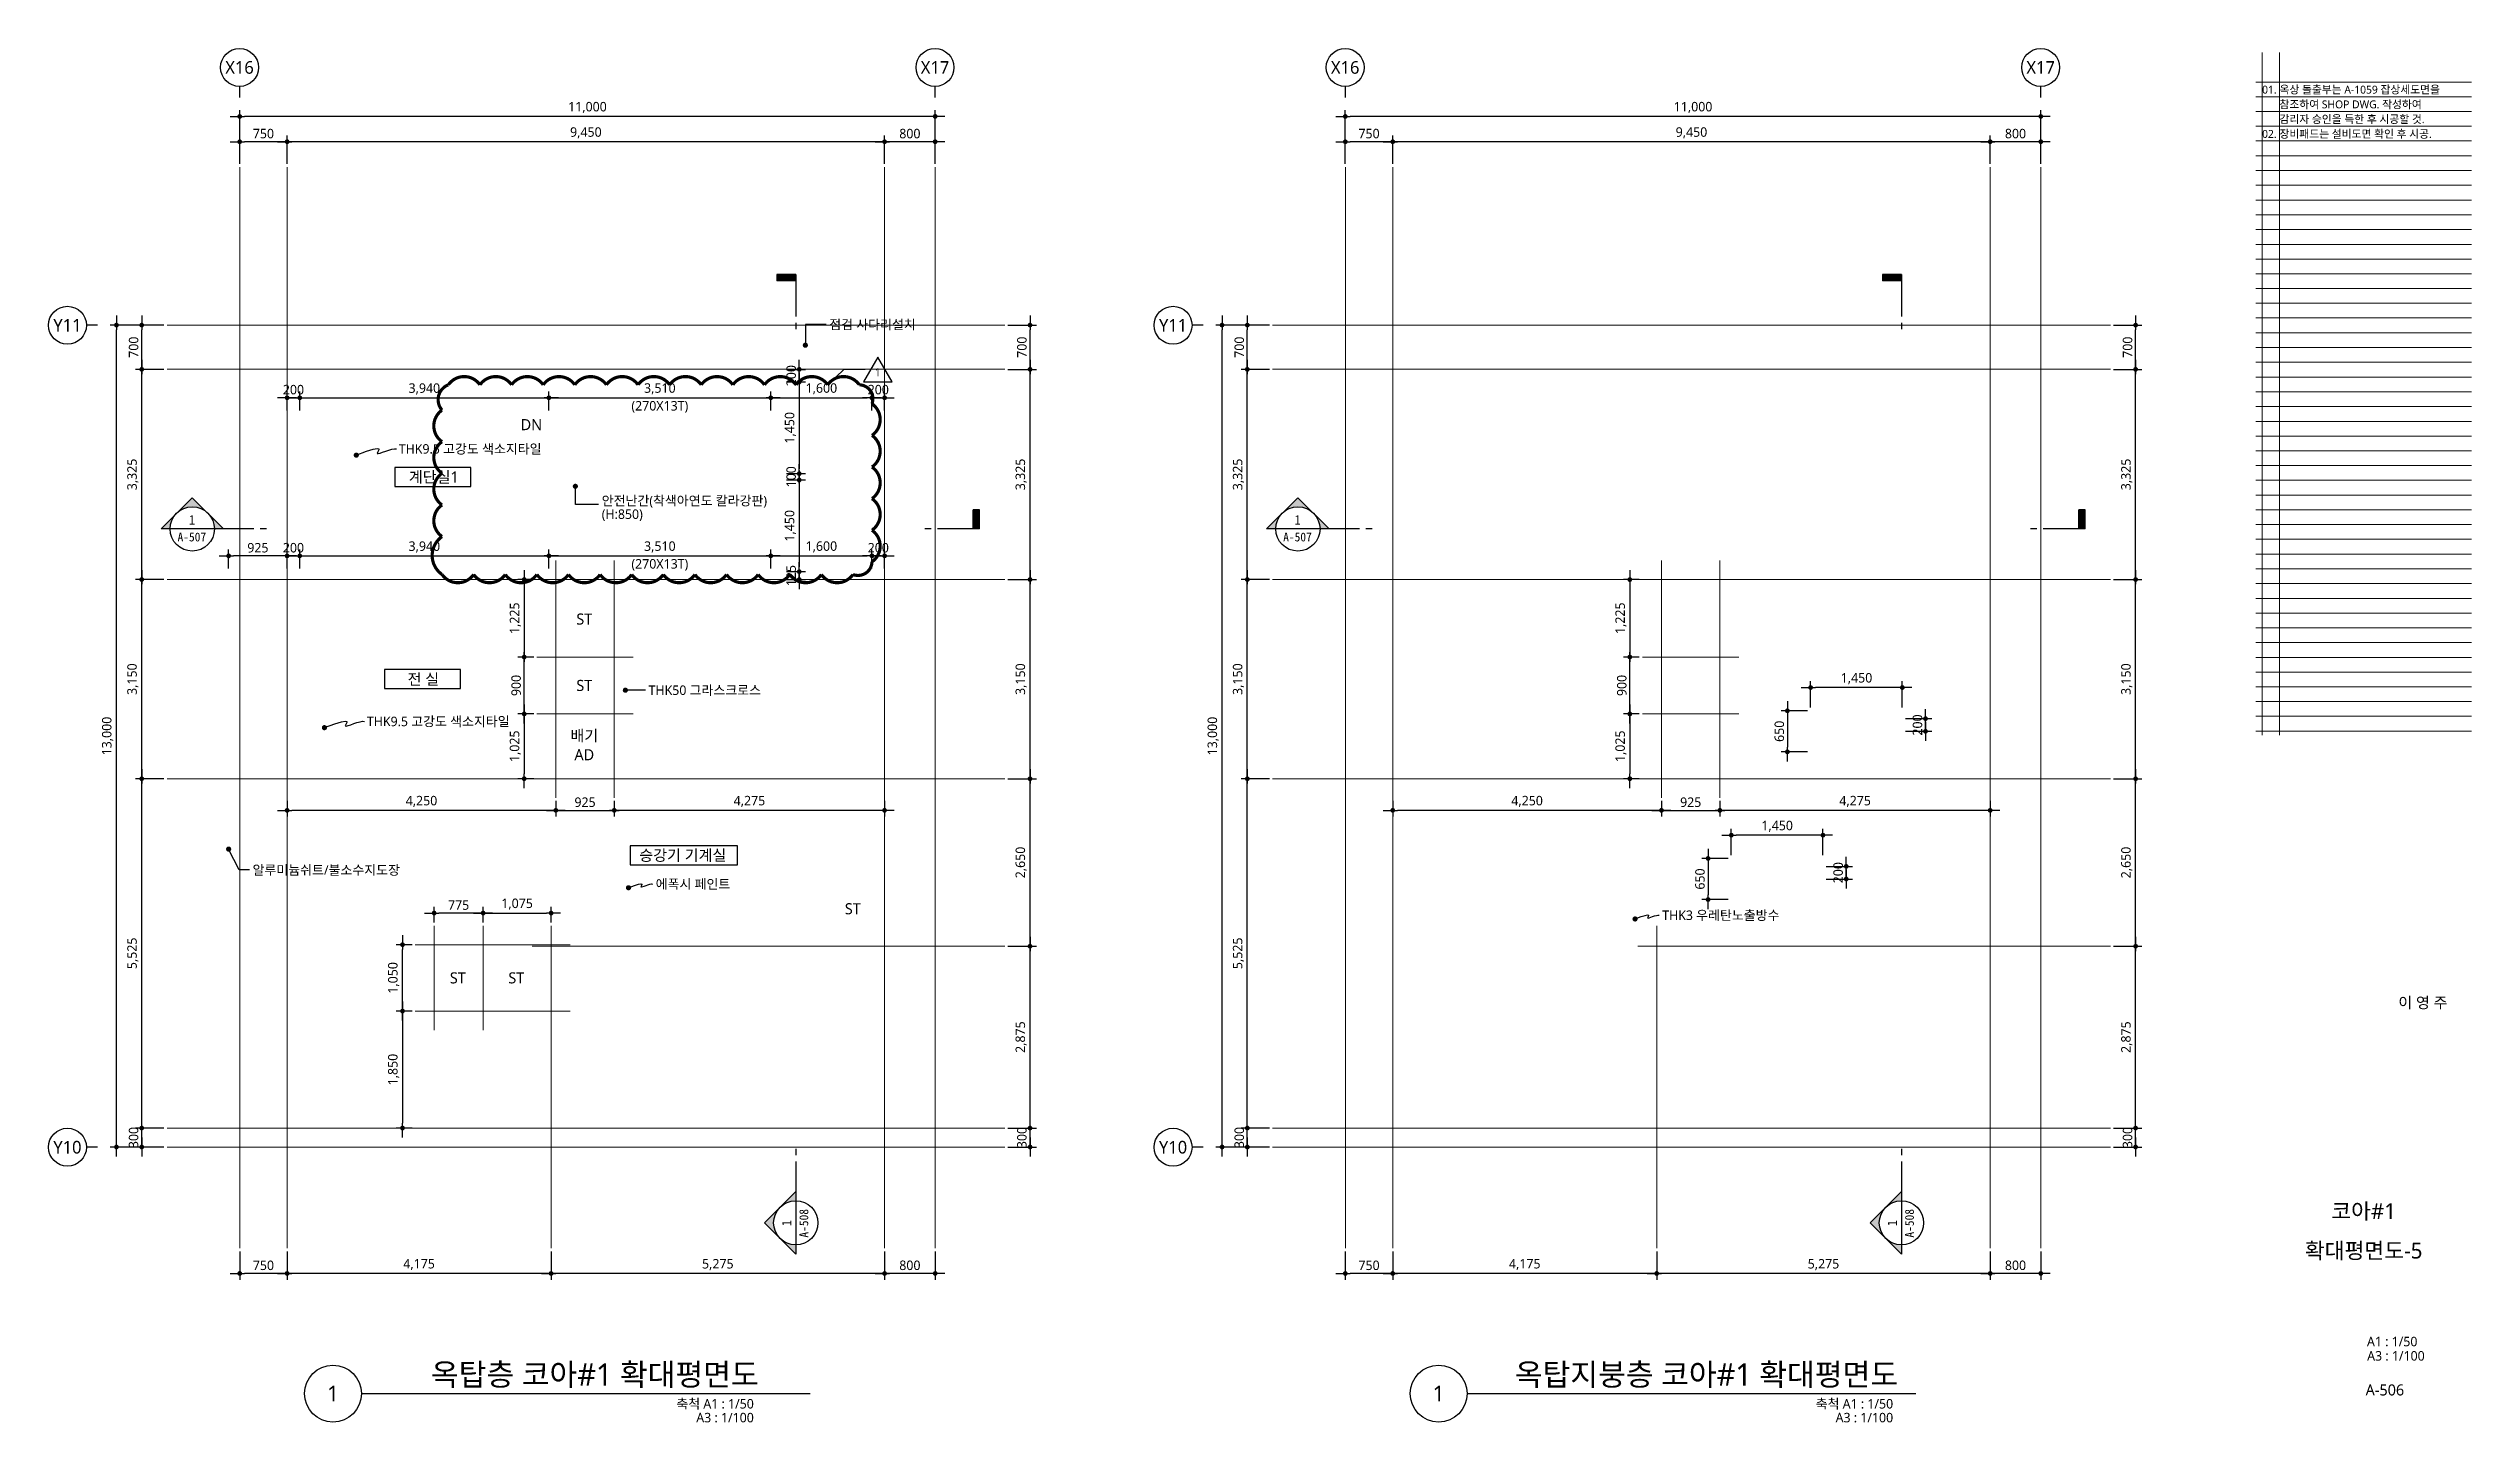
# Model space of a CAD drawing. Header units: millimetres. Extents: x 1424731 to 1631737, y 707248 to 849681.
# Drawn here: x 1593412 to 1631737, y 827948 to 849681 of the extents above; entities that cross this region are included whole.
import ezdxf
from ezdxf.enums import TextEntityAlignment as Align

# ---------------------------------------------------------------- set-up
doc = ezdxf.new("R2010")
doc.units = ezdxf.units.MM
doc.header["$MEASUREMENT"] = 0
doc.linetypes.add('CEN', pattern=[62, 60, -1, 0, -1])
doc.layers.get('0').update_dxf_attribs({"linetype": 'CONTINUOUS'})
for name, color, linetype, lineweight in [('A-AXIS-BUBL', 7, 'CONTINUOUS', 25), ('A-BORD-TEXT', 3, 'CONTINUOUS', 25), ('A-CNTL', 1, 'CEN', 15), ('A-DIMS', 7, 'CONTINUOUS', 25), ('A-MKXS-LEAD', 7, 'CONTINUOUS', 25), ('A-MKXS-MAK1', 3, 'CONTINUOUS', 25), ('A-MKXS-TEXT1', 3, 'CONTINUOUS', 25), ('A-MKXS-TEXT2', 7, 'CONTINUOUS', 25), ('A-MKXX-NAME', 3, 'CONTINUOUS', 25), ('A-MKXX-SYMB', 7, 'CONTINUOUS', 25), ('A-XXXX-SYMB', 7, 'CONTINUOUS', 25), ('A-XXXX-TXT1', 3, 'CONTINUOUS', 25), ('A-XXXX-TXT2', 3, 'CONTINUOUS', 25), ('REV-202205', 20, 'CONTINUOUS', 25)]:
    doc.layers.add(name, color=color, linetype=linetype, lineweight=lineweight)
doc.layers.add('A-XXXX-NPLT', color=144, linetype='CONTINUOUS', lineweight=15, plot=False)
doc.styles.add('HY울릉도L', font='')
doc.styles.add('돋움체', font='')
doc.styles.add('맑은 고딕', font='malgun.ttf')
doc.styles.add('맑은고딕', font='malgun.ttf')
doc.styles.get('HY울릉도L').set_extended_font_data('HYwulM')
doc.styles.get('돋움체').set_extended_font_data('DotumChe')
doc.dimstyles.new('CDIM', dxfattribs={"dimtxt": 3, "dimasz": 1.5, "dimexe": 2, "dimexo": 1, "dimgap": 1, "dimtad": 1, "dimdec": 0, "dimrnd": 0.5, "dimzin": 0, "dimdsep": 32, "dimlunit": 6, "dimtxsty": 'HY울릉도L', "dimblk1": '_CIDOT', "dimblk2": '_CIDOT', "dimsah": 1, "dimcen": 5.5, "dimclrd": 2, "dimclre": 2, "dimclrt": 7, "dimadec": 0, "dimazin": 0, "dimtfac": 1, "dimtdec": 0, "dimtix": 1, "dimtmove": 2, "dimatfit": 1, "dimldrblk": '_CIDOT', "dimfxl": 1, "dimtolj": 1, "dimtzin": 0, "dimlwd": -1, "dimarcsym": 0})

msp = doc.modelspace()

# ---------------------------------------------------------------- texts
at = {"layer": 'A-BORD-TEXT', "style": '맑은고딕'}
for s, height, p in [('이 영 주', 175, (1631356.3, 834502.3)), ('A1 : 1/50', 150, (1630881.5, 829154.6)), ('A3 : 1/100', 150, (1630996.4, 828927.9)), ('A-506', 175, (1630671.7, 828376.1))]:
    msp.add_text(s, height=height, dxfattribs=at).set_placement(p, align=Align.RIGHT)
for s, p in [('코아#1', (1630030.7, 831292.4)), ('확대평면도-5', (1630030.7, 830667.4))]:
    msp.add_text(s, height=250, dxfattribs=at).set_placement(p, align=Align.MIDDLE_CENTER)
at = {"layer": 'A-MKXS-TEXT1', "style": '맑은고딕'}
for s, p in [('점검 사다리설치', (1605761.6, 845315.6)), ('THK9.5 고강도 색소지타일', (1598953, 843347.4)), ('(H:850)', (1602163, 842315.5)), ('안전난간(착색아연도 칼라강판)', (1602163, 842528.5)), ('THK50 그라스크로스', (1602904.2, 839531.2)), ('THK9.5 고강도 색소지타일', (1598448.7, 839037.4)), ('알루미늄쉬트/불소수지도장', (1596640.1, 836686.3)), ('에폭시 페인트', (1603015.9, 836465.4)), ('THK3 우레탄노출방수', (1618936.3, 835971.8))]:
    msp.add_text(s, height=150, dxfattribs=at).set_placement(p, align=Align.MIDDLE_LEFT)
at = {"layer": 'A-MKXX-NAME', "style": '맑은고딕'}
for s, p in [('DN', (1601050.3, 843731.2)), ('계단실1', (1599506.5, 842902.9)), ('ST', (1601887, 840656.2)), ('전 실', (1599341.5, 839706.2)), ('ST', (1601887, 839606.2)), ('배기', (1601887, 838810.4)), ('AD', (1601887, 838510.4)), ('승강기 기계실', (1603444.9, 836920.6)), ('ST', (1606133.8, 836074.7)), ('ST', (1599887, 834981.2)), ('ST', (1600812, 834981.2))]:
    msp.add_text(s, height=175, dxfattribs=at).set_placement(p, align=Align.MIDDLE_CENTER)
at = {"layer": 'A-XXXX-TXT1', "style": '맑은고딕'}
for s, p in [('옥탑층 코아#1 확대평면도', (1604646.4, 828428.8)), ('옥탑지붕층 코아#1 확대평면도', (1622667, 828428.8))]:
    msp.add_text(s, height=350, dxfattribs=at).set_placement(p, align=Align.BOTTOM_RIGHT)
for p in [(1597912, 828406.2), (1615399.5, 828406.2)]:
    msp.add_text('1', height=250, dxfattribs=at).set_placement(p, align=Align.MIDDLE)
for s, p in [('축척 A1 : 1/50', (1604568.6, 828320)), ('축척 A1 : 1/50', (1622589.2, 828320)), ('A3 : 1/100', (1604568.6, 828101.1)), ('A3 : 1/100', (1622589.2, 828101.1))]:
    msp.add_text(s, height=150, dxfattribs=at).set_placement(p, align=Align.TOP_RIGHT)
at = {"layer": 'A-XXXX-TXT2', "ltscale": 0.2, "style": '맑은고딕'}
for s, p in [('X16', (1596434.1, 849381.2)), ('X17', (1607434.1, 849381.2)), ('X16', (1613921.6, 849381.2)), ('X17', (1624921.6, 849381.2)), ('Y11', (1593712, 845303.2)), ('Y11', (1611199.5, 845303.2)), ('Y10', (1593712, 832303.2)), ('Y10', (1611199.5, 832303.2))]:
    msp.add_text(s, height=200, dxfattribs=at).set_placement(p, align=Align.MIDDLE)

# ---------------------------------------------------------------- blocks, each defined once
blk = doc.blocks.new('_CIDOT')
at = {"color": 0, "linetype": 'ByBlock'}
blk.add_line((2, 0), (-1, 0), dxfattribs=at)
at = {"color": 0, "linetype": 'ByBlock', "const_width": 0.5}
blk.add_lwpolyline([(-0.25, 0, 1), (0.25, 0, 1)], format="xyb", close=True, dxfattribs=at)
blk = doc.blocks.new('*D95')
at = {"layer": 'A-DIMS', "lineweight": -2, "transparency": 16777216}
for p, q in [((1608587, 832606), (1609037, 832606)), ((1608587, 832306), (1609037, 832306))]:
    blk.add_line(p, q, dxfattribs=at)
at = {"layer": 'A-DIMS', "transparency": 16777216}
for p, q in [((1608937, 832681), (1608937, 832756)), ((1608937, 832306), (1608937, 832606)), ((1608937, 832231), (1608937, 832156))]:
    blk.add_line(p, q, dxfattribs=at)
at = {"layer": 'A-DIMS', "transparency": 16777216, "xscale": 75, "yscale": 75, "zscale": 75}
for p, rotation in [((1608937, 832606), 270), ((1608937, 832306), 90)]:
    blk.add_blockref('_CIDOT', p, dxfattribs=dict(at, rotation=rotation))
at = {"layer": 'A-DIMS', "color": 3, "transparency": 16777216, "insert": (1608809, 832456), "char_height": 150, "attachment_point": 5, "rotation": 90, "style": '맑은고딕'}
blk.add_mtext('\\A1;300', dxfattribs=at)
blk = doc.blocks.new('*D96')
at = {"layer": 'A-DIMS', "lineweight": -2, "transparency": 16777216}
for p, q in [((1601362, 830656), (1601362, 830206)), ((1606637, 830656), (1606637, 830206))]:
    blk.add_line(p, q, dxfattribs=at)
at = {"layer": 'A-DIMS', "transparency": 16777216}
blk.add_line((1606562, 830306), (1601437, 830306), dxfattribs=at)
at = {"layer": 'A-DIMS', "transparency": 16777216, "xscale": 75, "yscale": 75, "zscale": 75, "rotation": 180}
blk.add_blockref('_CIDOT', (1601362, 830306), dxfattribs=at)
at = {"layer": 'A-DIMS', "transparency": 16777216, "xscale": 75, "yscale": 75, "zscale": 75}
blk.add_blockref('_CIDOT', (1606637, 830306), dxfattribs=at)
at = {"layer": 'A-DIMS', "color": 3, "transparency": 16777216, "insert": (1603999, 830446), "char_height": 150, "attachment_point": 5, "style": '맑은고딕'}
blk.add_mtext('\\A1;5,275', dxfattribs=at)
blk = doc.blocks.new('*D97')
at = {"layer": 'A-DIMS', "lineweight": -2, "transparency": 16777216}
for p, q in [((1606637, 830656), (1606637, 830206)), ((1607437, 830656), (1607437, 830206))]:
    blk.add_line(p, q, dxfattribs=at)
at = {"layer": 'A-DIMS', "transparency": 16777216}
blk.add_line((1607362, 830306), (1606712, 830306), dxfattribs=at)
at = {"layer": 'A-DIMS', "transparency": 16777216, "xscale": 75, "yscale": 75, "zscale": 75, "rotation": 180}
blk.add_blockref('_CIDOT', (1606637, 830306), dxfattribs=at)
at = {"layer": 'A-DIMS', "transparency": 16777216, "xscale": 75, "yscale": 75, "zscale": 75}
blk.add_blockref('_CIDOT', (1607437, 830306), dxfattribs=at)
at = {"layer": 'A-DIMS', "color": 3, "transparency": 16777216, "insert": (1607037, 830434), "char_height": 150, "attachment_point": 5, "style": '맑은고딕'}
blk.add_mtext('\\A1;800', dxfattribs=at)
blk = doc.blocks.new('*D98')
at = {"layer": 'A-DIMS', "lineweight": -2, "transparency": 16777216}
for p, q in [((1597187, 830656), (1597187, 830206)), ((1601362, 830656), (1601362, 830206))]:
    blk.add_line(p, q, dxfattribs=at)
at = {"layer": 'A-DIMS', "transparency": 16777216}
blk.add_line((1601287, 830306), (1597262, 830306), dxfattribs=at)
at = {"layer": 'A-DIMS', "transparency": 16777216, "xscale": 75, "yscale": 75, "zscale": 75, "rotation": 180}
blk.add_blockref('_CIDOT', (1597187, 830306), dxfattribs=at)
at = {"layer": 'A-DIMS', "transparency": 16777216, "xscale": 75, "yscale": 75, "zscale": 75}
blk.add_blockref('_CIDOT', (1601362, 830306), dxfattribs=at)
at = {"layer": 'A-DIMS', "color": 3, "transparency": 16777216, "insert": (1599274, 830447), "char_height": 150, "attachment_point": 5, "style": '맑은고딕'}
blk.add_mtext('\\A1;4,175', dxfattribs=at)
blk = doc.blocks.new('*D99')
at = {"layer": 'A-DIMS', "lineweight": -2, "transparency": 16777216}
for p, q in [((1596437, 830656), (1596437, 830206)), ((1597187, 830656), (1597187, 830206))]:
    blk.add_line(p, q, dxfattribs=at)
at = {"layer": 'A-DIMS', "transparency": 16777216}
blk.add_line((1597112, 830306), (1596512, 830306), dxfattribs=at)
at = {"layer": 'A-DIMS', "transparency": 16777216, "xscale": 75, "yscale": 75, "zscale": 75, "rotation": 180}
blk.add_blockref('_CIDOT', (1596437, 830306), dxfattribs=at)
at = {"layer": 'A-DIMS', "transparency": 16777216, "xscale": 75, "yscale": 75, "zscale": 75}
blk.add_blockref('_CIDOT', (1597187, 830306), dxfattribs=at)
at = {"layer": 'A-DIMS', "color": 3, "transparency": 16777216, "insert": (1596812, 830434), "char_height": 150, "attachment_point": 5, "style": '맑은고딕'}
blk.add_mtext('\\A1;750', dxfattribs=at)
blk = doc.blocks.new('*D100')
at = {"layer": 'A-DIMS', "lineweight": -2, "transparency": 16777216}
for p, q in [((1595237, 845306), (1594387, 845306)), ((1595237, 832306), (1594387, 832306))]:
    blk.add_line(p, q, dxfattribs=at)
at = {"layer": 'A-DIMS', "transparency": 16777216}
blk.add_line((1594487, 832381), (1594487, 845231), dxfattribs=at)
at = {"layer": 'A-DIMS', "transparency": 16777216, "xscale": 75, "yscale": 75, "zscale": 75}
for p, rotation in [((1594487, 845306), 90), ((1594487, 832306), 270)]:
    blk.add_blockref('_CIDOT', p, dxfattribs=dict(at, rotation=rotation))
at = {"layer": 'A-DIMS', "color": 3, "transparency": 16777216, "insert": (1594347, 838806), "char_height": 150, "attachment_point": 5, "rotation": 90, "style": '맑은고딕'}
blk.add_mtext('\\A1;13,000', dxfattribs=at)
blk = doc.blocks.new('*D101')
at = {"layer": 'A-DIMS', "lineweight": -2, "transparency": 16777216}
for p, q in [((1608587, 835481), (1609037, 835481)), ((1608587, 832606), (1609037, 832606))]:
    blk.add_line(p, q, dxfattribs=at)
at = {"layer": 'A-DIMS', "transparency": 16777216}
blk.add_line((1608937, 832681), (1608937, 835406), dxfattribs=at)
at = {"layer": 'A-DIMS', "transparency": 16777216, "xscale": 75, "yscale": 75, "zscale": 75}
for p, rotation in [((1608937, 835481), 90), ((1608937, 832606), 270)]:
    blk.add_blockref('_CIDOT', p, dxfattribs=dict(at, rotation=rotation))
at = {"layer": 'A-DIMS', "color": 3, "transparency": 16777216, "insert": (1608797, 834044), "char_height": 150, "attachment_point": 5, "rotation": 90, "style": '맑은고딕'}
blk.add_mtext('\\A1;2,875', dxfattribs=at)
blk = doc.blocks.new('*D102')
at = {"layer": 'A-DIMS', "lineweight": -2, "transparency": 16777216}
for p, q in [((1608587, 838131), (1609037, 838131)), ((1608587, 835481), (1609037, 835481))]:
    blk.add_line(p, q, dxfattribs=at)
at = {"layer": 'A-DIMS', "transparency": 16777216}
blk.add_line((1608937, 835556), (1608937, 838056), dxfattribs=at)
at = {"layer": 'A-DIMS', "transparency": 16777216, "xscale": 75, "yscale": 75, "zscale": 75}
for p, rotation in [((1608937, 838131), 90), ((1608937, 835481), 270)]:
    blk.add_blockref('_CIDOT', p, dxfattribs=dict(at, rotation=rotation))
at = {"layer": 'A-DIMS', "color": 3, "transparency": 16777216, "insert": (1608797, 836806), "char_height": 150, "attachment_point": 5, "rotation": 90, "style": '맑은고딕'}
blk.add_mtext('\\A1;2,650', dxfattribs=at)
blk = doc.blocks.new('*D103')
at = {"layer": 'A-DIMS', "lineweight": -2, "transparency": 16777216}
for p, q in [((1608587, 841281), (1609037, 841281)), ((1608587, 838131), (1609037, 838131))]:
    blk.add_line(p, q, dxfattribs=at)
at = {"layer": 'A-DIMS', "transparency": 16777216}
blk.add_line((1608937, 838206), (1608937, 841206), dxfattribs=at)
at = {"layer": 'A-DIMS', "transparency": 16777216, "xscale": 75, "yscale": 75, "zscale": 75}
for p, rotation in [((1608937, 841281), 90), ((1608937, 838131), 270)]:
    blk.add_blockref('_CIDOT', p, dxfattribs=dict(at, rotation=rotation))
at = {"layer": 'A-DIMS', "color": 3, "transparency": 16777216, "insert": (1608797, 839706), "char_height": 150, "attachment_point": 5, "rotation": 90, "style": '맑은고딕'}
blk.add_mtext('\\A1;3,150', dxfattribs=at)
blk = doc.blocks.new('*D104')
at = {"layer": 'A-DIMS', "lineweight": -2, "transparency": 16777216}
for p, q in [((1608587, 844606), (1609037, 844606)), ((1608587, 841281), (1609037, 841281))]:
    blk.add_line(p, q, dxfattribs=at)
at = {"layer": 'A-DIMS', "transparency": 16777216}
blk.add_line((1608937, 841356), (1608937, 844531), dxfattribs=at)
at = {"layer": 'A-DIMS', "transparency": 16777216, "xscale": 75, "yscale": 75, "zscale": 75}
for p, rotation in [((1608937, 844606), 90), ((1608937, 841281), 270)]:
    blk.add_blockref('_CIDOT', p, dxfattribs=dict(at, rotation=rotation))
at = {"layer": 'A-DIMS', "color": 3, "transparency": 16777216, "insert": (1608797, 842944), "char_height": 150, "attachment_point": 5, "rotation": 90, "style": '맑은고딕'}
blk.add_mtext('\\A1;3,325', dxfattribs=at)
blk = doc.blocks.new('*D105')
at = {"layer": 'A-DIMS', "lineweight": -2, "transparency": 16777216}
for p, q in [((1608587, 845306), (1609037, 845306)), ((1608587, 844606), (1609037, 844606))]:
    blk.add_line(p, q, dxfattribs=at)
at = {"layer": 'A-DIMS', "transparency": 16777216}
blk.add_line((1608937, 844681), (1608937, 845231), dxfattribs=at)
at = {"layer": 'A-DIMS', "transparency": 16777216, "xscale": 75, "yscale": 75, "zscale": 75}
for p, rotation in [((1608937, 845306), 90), ((1608937, 844606), 270)]:
    blk.add_blockref('_CIDOT', p, dxfattribs=dict(at, rotation=rotation))
at = {"layer": 'A-DIMS', "color": 3, "transparency": 16777216, "insert": (1608809, 844956), "char_height": 150, "attachment_point": 5, "rotation": 90, "style": '맑은고딕'}
blk.add_mtext('\\A1;700', dxfattribs=at)
blk = doc.blocks.new('*D106')
at = {"layer": 'A-DIMS', "lineweight": -2, "transparency": 16777216}
for p, q in [((1595237, 832606), (1594787, 832606)), ((1595237, 832306), (1594787, 832306))]:
    blk.add_line(p, q, dxfattribs=at)
at = {"layer": 'A-DIMS', "transparency": 16777216}
for p, q in [((1594887, 832681), (1594887, 832756)), ((1594887, 832306), (1594887, 832606)), ((1594887, 832231), (1594887, 832156))]:
    blk.add_line(p, q, dxfattribs=at)
at = {"layer": 'A-DIMS', "transparency": 16777216, "xscale": 75, "yscale": 75, "zscale": 75}
for p, rotation in [((1594887, 832606), 270), ((1594887, 832306), 90)]:
    blk.add_blockref('_CIDOT', p, dxfattribs=dict(at, rotation=rotation))
at = {"layer": 'A-DIMS', "color": 3, "transparency": 16777216, "insert": (1594759, 832456), "char_height": 150, "attachment_point": 5, "rotation": 90, "style": '맑은고딕'}
blk.add_mtext('\\A1;300', dxfattribs=at)
blk = doc.blocks.new('*D107')
at = {"layer": 'A-DIMS', "lineweight": -2, "transparency": 16777216}
for p, q in [((1595237, 838131), (1594787, 838131)), ((1595237, 832606), (1594787, 832606))]:
    blk.add_line(p, q, dxfattribs=at)
at = {"layer": 'A-DIMS', "transparency": 16777216}
blk.add_line((1594887, 832681), (1594887, 838056), dxfattribs=at)
at = {"layer": 'A-DIMS', "transparency": 16777216, "xscale": 75, "yscale": 75, "zscale": 75}
for p, rotation in [((1594887, 838131), 90), ((1594887, 832606), 270)]:
    blk.add_blockref('_CIDOT', p, dxfattribs=dict(at, rotation=rotation))
at = {"layer": 'A-DIMS', "color": 3, "transparency": 16777216, "insert": (1594747, 835369), "char_height": 150, "attachment_point": 5, "rotation": 90, "style": '맑은고딕'}
blk.add_mtext('\\A1;5,525', dxfattribs=at)
blk = doc.blocks.new('*D108')
at = {"layer": 'A-DIMS', "lineweight": -2, "transparency": 16777216}
for p, q in [((1595237, 845306), (1594787, 845306)), ((1595237, 844606), (1594787, 844606))]:
    blk.add_line(p, q, dxfattribs=at)
at = {"layer": 'A-DIMS', "transparency": 16777216}
blk.add_line((1594887, 844681), (1594887, 845231), dxfattribs=at)
at = {"layer": 'A-DIMS', "transparency": 16777216, "xscale": 75, "yscale": 75, "zscale": 75}
for p, rotation in [((1594887, 845306), 90), ((1594887, 844606), 270)]:
    blk.add_blockref('_CIDOT', p, dxfattribs=dict(at, rotation=rotation))
at = {"layer": 'A-DIMS', "color": 3, "transparency": 16777216, "insert": (1594759, 844956), "char_height": 150, "attachment_point": 5, "rotation": 90, "style": '맑은고딕'}
blk.add_mtext('\\A1;700', dxfattribs=at)
blk = doc.blocks.new('*D109')
at = {"layer": 'A-DIMS', "lineweight": -2, "transparency": 16777216}
for p, q in [((1597187, 847856), (1597187, 848306)), ((1606637, 847856), (1606637, 848306))]:
    blk.add_line(p, q, dxfattribs=at)
at = {"layer": 'A-DIMS', "transparency": 16777216}
blk.add_line((1606562, 848206), (1597262, 848206), dxfattribs=at)
at = {"layer": 'A-DIMS', "transparency": 16777216, "xscale": 75, "yscale": 75, "zscale": 75, "rotation": 180}
blk.add_blockref('_CIDOT', (1597187, 848206), dxfattribs=at)
at = {"layer": 'A-DIMS', "transparency": 16777216, "xscale": 75, "yscale": 75, "zscale": 75}
blk.add_blockref('_CIDOT', (1606637, 848206), dxfattribs=at)
at = {"layer": 'A-DIMS', "color": 3, "transparency": 16777216, "insert": (1601912, 848346), "char_height": 150, "attachment_point": 5, "style": '맑은고딕'}
blk.add_mtext('\\A1;9,450', dxfattribs=at)
blk = doc.blocks.new('*D110')
at = {"layer": 'A-DIMS', "lineweight": -2, "transparency": 16777216}
for p, q in [((1596437, 847856), (1596437, 848706)), ((1607437, 847856), (1607437, 848706))]:
    blk.add_line(p, q, dxfattribs=at)
at = {"layer": 'A-DIMS', "transparency": 16777216}
blk.add_line((1607362, 848606), (1596512, 848606), dxfattribs=at)
at = {"layer": 'A-DIMS', "transparency": 16777216, "xscale": 75, "yscale": 75, "zscale": 75, "rotation": 180}
blk.add_blockref('_CIDOT', (1596437, 848606), dxfattribs=at)
at = {"layer": 'A-DIMS', "transparency": 16777216, "xscale": 75, "yscale": 75, "zscale": 75}
blk.add_blockref('_CIDOT', (1607437, 848606), dxfattribs=at)
at = {"layer": 'A-DIMS', "color": 3, "transparency": 16777216, "insert": (1601937, 848747), "char_height": 150, "attachment_point": 5, "style": '맑은고딕'}
blk.add_mtext('\\A1;11,000', dxfattribs=at)
blk = doc.blocks.new('*D111')
at = {"layer": 'A-DIMS', "lineweight": -2, "transparency": 16777216}
for p, q in [((1606637, 847856), (1606637, 848306)), ((1607437, 847856), (1607437, 848306))]:
    blk.add_line(p, q, dxfattribs=at)
at = {"layer": 'A-DIMS', "transparency": 16777216}
blk.add_line((1607362, 848206), (1606712, 848206), dxfattribs=at)
at = {"layer": 'A-DIMS', "transparency": 16777216, "xscale": 75, "yscale": 75, "zscale": 75, "rotation": 180}
blk.add_blockref('_CIDOT', (1606637, 848206), dxfattribs=at)
at = {"layer": 'A-DIMS', "transparency": 16777216, "xscale": 75, "yscale": 75, "zscale": 75}
blk.add_blockref('_CIDOT', (1607437, 848206), dxfattribs=at)
at = {"layer": 'A-DIMS', "color": 3, "transparency": 16777216, "insert": (1607037, 848334), "char_height": 150, "attachment_point": 5, "style": '맑은고딕'}
blk.add_mtext('\\A1;800', dxfattribs=at)
blk = doc.blocks.new('*D112')
at = {"layer": 'A-DIMS', "lineweight": -2, "transparency": 16777216}
for p, q in [((1596437, 847856), (1596437, 848306)), ((1597187, 847856), (1597187, 848306))]:
    blk.add_line(p, q, dxfattribs=at)
at = {"layer": 'A-DIMS', "transparency": 16777216}
blk.add_line((1597112, 848206), (1596512, 848206), dxfattribs=at)
at = {"layer": 'A-DIMS', "transparency": 16777216, "xscale": 75, "yscale": 75, "zscale": 75, "rotation": 180}
blk.add_blockref('_CIDOT', (1596437, 848206), dxfattribs=at)
at = {"layer": 'A-DIMS', "transparency": 16777216, "xscale": 75, "yscale": 75, "zscale": 75}
blk.add_blockref('_CIDOT', (1597187, 848206), dxfattribs=at)
at = {"layer": 'A-DIMS', "color": 3, "transparency": 16777216, "insert": (1596812, 848334), "char_height": 150, "attachment_point": 5, "style": '맑은고딕'}
blk.add_mtext('\\A1;750', dxfattribs=at)
blk = doc.blocks.new('*D113')
at = {"layer": 'A-DIMS', "lineweight": -2, "transparency": 16777216}
for p, q in [((1595237, 844606), (1594787, 844606)), ((1595237, 841281), (1594787, 841281))]:
    blk.add_line(p, q, dxfattribs=at)
at = {"layer": 'A-DIMS', "transparency": 16777216}
blk.add_line((1594887, 841356), (1594887, 844531), dxfattribs=at)
at = {"layer": 'A-DIMS', "transparency": 16777216, "xscale": 75, "yscale": 75, "zscale": 75}
for p, rotation in [((1594887, 844606), 90), ((1594887, 841281), 270)]:
    blk.add_blockref('_CIDOT', p, dxfattribs=dict(at, rotation=rotation))
at = {"layer": 'A-DIMS', "color": 3, "transparency": 16777216, "insert": (1594747, 842944), "char_height": 150, "attachment_point": 5, "rotation": 90, "style": '맑은고딕'}
blk.add_mtext('\\A1;3,325', dxfattribs=at)
blk = doc.blocks.new('CORE 1- 단면')
at = {"layer": 'A-MKXS-MAK1'}
for points in [[(9245, 15395), (9245, 15495), (9545, 15495), (9545, 15395)], [(12350, 11770), (12450, 11770), (12450, 11470), (12350, 11470)]]:
    blk.add_hatch(color=256, dxfattribs=at).paths.add_polyline_path(points)
h = blk.add_hatch(color=256, dxfattribs=at)
h.paths.add_polyline_path([(0, 11965), (247, 11717, 0.414214), (-247, 11717)])
h.paths.add_polyline_path([(247, 11717), (495, 11470), (350, 11470, 0.198912)])
h.paths.add_polyline_path([(-247, 11717, 0.198912), (-350, 11470), (-495, 11470)])
h = blk.add_hatch(color=256, dxfattribs=at)
h.paths.add_polyline_path([(9050, 495), (9297, 742, 0.414214), (9297, 247)])
h.paths.add_polyline_path([(9297, 742), (9545, 990), (9545, 845, 0.198912)])
h.paths.add_polyline_path([(9297, 247, 0.198912), (9545, 145), (9545, 0)])
for p, q in [((9245, 15495), (9245, 15395)), ((9545, 15495), (9245, 15495)), ((9545, 15395), (9245, 15395)), ((9545, 15495), (9545, 14832)), ((9545, 14732), (9545, 14632)), ((-495, 11470), (0, 11965)), ((495, 11470), (0, 11965)), ((12450, 11770), (12350, 11770)), ((12350, 11470), (12350, 11770)), ((12450, 11470), (12450, 11770)), ((973, 11470), (-495, 11470)), ((1173, 11470), (1073, 11470)), ((11687, 11470), (11587, 11470)), ((12450, 11470), (11787, 11470)), ((9545, 1668), (9545, 1568)), ((9545, 1468), (9545, 0)), ((9545, 990), (9050, 495)), ((9545, 0), (9050, 495))]:
    blk.add_line(p, q, dxfattribs=at)
for centre in [(0, 11470), (9545, 495)]:
    blk.add_circle(centre, 350, dxfattribs=at)
at = {"layer": 'A-MKXS-TEXT2', "style": '돋움체'}
for s, height, p in [('1', 150, (-4, 11614)), ('A-507', 140, (-7, 11342))]:
    blk.add_text(s, height=height, dxfattribs=at).set_placement(p, align=Align.MIDDLE)
for s, height, p in [('1', 150, (9401, 491)), ('A-508', 140, (9673, 488))]:
    blk.add_text(s, height=height, rotation=90, dxfattribs=at).set_placement(p, align=Align.MIDDLE)
blk = doc.blocks.new('*D267')
at = {"layer": 'A-DIMS', "lineweight": -2, "transparency": 16777216}
for p, q in [((1595237, 841281), (1594787, 841281)), ((1595237, 838131), (1594787, 838131))]:
    blk.add_line(p, q, dxfattribs=at)
at = {"layer": 'A-DIMS', "transparency": 16777216}
blk.add_line((1594887, 838206), (1594887, 841206), dxfattribs=at)
at = {"layer": 'A-DIMS', "transparency": 16777216, "xscale": 75, "yscale": 75, "zscale": 75}
for p, rotation in [((1594887, 841281), 90), ((1594887, 838131), 270)]:
    blk.add_blockref('_CIDOT', p, dxfattribs=dict(at, rotation=rotation))
at = {"layer": 'A-DIMS', "color": 3, "transparency": 16777216, "insert": (1594747, 839706), "char_height": 150, "attachment_point": 5, "rotation": 90, "style": '맑은고딕'}
blk.add_mtext('\\A1;3,150', dxfattribs=at)
blk = doc.blocks.new('*D343')
at = {"layer": 'A-DIMS', "lineweight": -2, "transparency": 16777216}
for p, q in [((1599512, 835856), (1599512, 836106)), ((1600287, 835856), (1600287, 836106))]:
    blk.add_line(p, q, dxfattribs=at)
at = {"layer": 'A-DIMS', "transparency": 16777216}
blk.add_line((1600212, 836006), (1599587, 836006), dxfattribs=at)
at = {"layer": 'A-DIMS', "transparency": 16777216, "xscale": 75, "yscale": 75, "zscale": 75, "rotation": 180}
blk.add_blockref('_CIDOT', (1599512, 836006), dxfattribs=at)
at = {"layer": 'A-DIMS', "transparency": 16777216, "xscale": 75, "yscale": 75, "zscale": 75}
blk.add_blockref('_CIDOT', (1600287, 836006), dxfattribs=at)
at = {"layer": 'A-DIMS', "color": 3, "transparency": 16777216, "insert": (1599899, 836132), "char_height": 150, "attachment_point": 5, "style": '맑은고딕'}
blk.add_mtext('\\A1;775', dxfattribs=at)
blk = doc.blocks.new('*D344')
at = {"layer": 'A-DIMS', "lineweight": -2, "transparency": 16777216}
for p, q in [((1600287, 835856), (1600287, 836106)), ((1601362, 835856), (1601362, 836106))]:
    blk.add_line(p, q, dxfattribs=at)
at = {"layer": 'A-DIMS', "transparency": 16777216}
blk.add_line((1600362, 836006), (1601287, 836006), dxfattribs=at)
at = {"layer": 'A-DIMS', "transparency": 16777216, "xscale": 75, "yscale": 75, "zscale": 75, "rotation": 180}
blk.add_blockref('_CIDOT', (1600287, 836006), dxfattribs=at)
at = {"layer": 'A-DIMS', "transparency": 16777216, "xscale": 75, "yscale": 75, "zscale": 75}
blk.add_blockref('_CIDOT', (1601362, 836006), dxfattribs=at)
at = {"layer": 'A-DIMS', "color": 3, "transparency": 16777216, "insert": (1600824, 836147), "char_height": 150, "attachment_point": 5, "style": '맑은고딕'}
blk.add_mtext('\\A1;1,075', dxfattribs=at)
blk = doc.blocks.new('*D345')
at = {"layer": 'A-DIMS', "lineweight": -2, "transparency": 16777216}
for p, q in [((1599162, 834456), (1598912, 834456)), ((1599162, 832606), (1598912, 832606))]:
    blk.add_line(p, q, dxfattribs=at)
at = {"layer": 'A-DIMS', "transparency": 16777216}
blk.add_line((1599012, 834381), (1599012, 832681), dxfattribs=at)
at = {"layer": 'A-DIMS', "transparency": 16777216, "xscale": 75, "yscale": 75, "zscale": 75}
for p, rotation in [((1599012, 834456), 90), ((1599012, 832606), 270)]:
    blk.add_blockref('_CIDOT', p, dxfattribs=dict(at, rotation=rotation))
at = {"layer": 'A-DIMS', "color": 3, "transparency": 16777216, "insert": (1598872, 833531), "char_height": 150, "attachment_point": 5, "rotation": 90, "style": '맑은고딕'}
blk.add_mtext('\\A1;1,850', dxfattribs=at)
blk = doc.blocks.new('*D346')
at = {"layer": 'A-DIMS', "lineweight": -2, "transparency": 16777216}
for p, q in [((1599162, 835506), (1598912, 835506)), ((1599162, 834456), (1598912, 834456))]:
    blk.add_line(p, q, dxfattribs=at)
at = {"layer": 'A-DIMS', "transparency": 16777216}
blk.add_line((1599012, 834531), (1599012, 835431), dxfattribs=at)
at = {"layer": 'A-DIMS', "transparency": 16777216, "xscale": 75, "yscale": 75, "zscale": 75}
for p, rotation in [((1599012, 835506), 90), ((1599012, 834456), 270)]:
    blk.add_blockref('_CIDOT', p, dxfattribs=dict(at, rotation=rotation))
at = {"layer": 'A-DIMS', "color": 3, "transparency": 16777216, "insert": (1598872, 834981), "char_height": 150, "attachment_point": 5, "rotation": 90, "style": '맑은고딕'}
blk.add_mtext('\\A1;1,050', dxfattribs=at)
blk = doc.blocks.new('*D435')
at = {"layer": 'A-DIMS', "lineweight": -2, "transparency": 16777216}
for p, q in [((1601087, 839156), (1600837, 839156)), ((1601087, 838131), (1600837, 838131))]:
    blk.add_line(p, q, dxfattribs=at)
at = {"layer": 'A-DIMS', "transparency": 16777216}
blk.add_line((1600937, 839081), (1600937, 838206), dxfattribs=at)
at = {"layer": 'A-DIMS', "transparency": 16777216, "xscale": 75, "yscale": 75, "zscale": 75}
for p, rotation in [((1600937, 839156), 90), ((1600937, 838131), 270)]:
    blk.add_blockref('_CIDOT', p, dxfattribs=dict(at, rotation=rotation))
at = {"layer": 'A-DIMS', "color": 3, "transparency": 16777216, "insert": (1600797, 838644), "char_height": 150, "attachment_point": 5, "rotation": 90, "style": '맑은고딕'}
blk.add_mtext('\\A1;1,025', dxfattribs=at)
blk = doc.blocks.new('*D436')
at = {"layer": 'A-DIMS', "lineweight": -2, "transparency": 16777216}
for p, q in [((1601087, 840056), (1600837, 840056)), ((1601087, 839156), (1600837, 839156))]:
    blk.add_line(p, q, dxfattribs=at)
at = {"layer": 'A-DIMS', "transparency": 16777216}
blk.add_line((1600937, 839231), (1600937, 839981), dxfattribs=at)
at = {"layer": 'A-DIMS', "transparency": 16777216, "xscale": 75, "yscale": 75, "zscale": 75}
for p, rotation in [((1600937, 840056), 90), ((1600937, 839156), 270)]:
    blk.add_blockref('_CIDOT', p, dxfattribs=dict(at, rotation=rotation))
at = {"layer": 'A-DIMS', "color": 3, "transparency": 16777216, "insert": (1600809, 839606), "char_height": 150, "attachment_point": 5, "rotation": 90, "style": '맑은고딕'}
blk.add_mtext('\\A1;900', dxfattribs=at)
blk = doc.blocks.new('*D437')
at = {"layer": 'A-DIMS', "lineweight": -2, "transparency": 16777216}
for p, q in [((1601087, 841281), (1600837, 841281)), ((1601087, 840056), (1600837, 840056))]:
    blk.add_line(p, q, dxfattribs=at)
at = {"layer": 'A-DIMS', "transparency": 16777216}
blk.add_line((1600937, 841206), (1600937, 840131), dxfattribs=at)
at = {"layer": 'A-DIMS', "transparency": 16777216, "xscale": 75, "yscale": 75, "zscale": 75}
for p, rotation in [((1600937, 841281), 90), ((1600937, 840056), 270)]:
    blk.add_blockref('_CIDOT', p, dxfattribs=dict(at, rotation=rotation))
at = {"layer": 'A-DIMS', "color": 3, "transparency": 16777216, "insert": (1600797, 840669), "char_height": 150, "attachment_point": 5, "rotation": 90, "style": '맑은고딕'}
blk.add_mtext('\\A1;1,225', dxfattribs=at)
blk = doc.blocks.new('*D438')
at = {"layer": 'A-DIMS', "lineweight": -2, "transparency": 16777216}
for p, q in [((1601437, 837781), (1601437, 837531)), ((1602362, 837781), (1602362, 837531))]:
    blk.add_line(p, q, dxfattribs=at)
at = {"layer": 'A-DIMS', "transparency": 16777216}
blk.add_line((1601512, 837631), (1602287, 837631), dxfattribs=at)
at = {"layer": 'A-DIMS', "transparency": 16777216, "xscale": 75, "yscale": 75, "zscale": 75, "rotation": 180}
blk.add_blockref('_CIDOT', (1601437, 837631), dxfattribs=at)
at = {"layer": 'A-DIMS', "transparency": 16777216, "xscale": 75, "yscale": 75, "zscale": 75}
blk.add_blockref('_CIDOT', (1602362, 837631), dxfattribs=at)
at = {"layer": 'A-DIMS', "color": 3, "transparency": 16777216, "insert": (1601899, 837759), "char_height": 150, "attachment_point": 5, "style": '맑은고딕'}
blk.add_mtext('\\A1;925', dxfattribs=at)
blk = doc.blocks.new('*D439')
at = {"layer": 'A-DIMS', "lineweight": -2, "transparency": 16777216}
for p, q in [((1597187, 837781), (1597187, 837531)), ((1601437, 837781), (1601437, 837531))]:
    blk.add_line(p, q, dxfattribs=at)
at = {"layer": 'A-DIMS', "transparency": 16777216}
blk.add_line((1601362, 837631), (1597262, 837631), dxfattribs=at)
at = {"layer": 'A-DIMS', "transparency": 16777216, "xscale": 75, "yscale": 75, "zscale": 75, "rotation": 180}
blk.add_blockref('_CIDOT', (1597187, 837631), dxfattribs=at)
at = {"layer": 'A-DIMS', "transparency": 16777216, "xscale": 75, "yscale": 75, "zscale": 75}
blk.add_blockref('_CIDOT', (1601437, 837631), dxfattribs=at)
at = {"layer": 'A-DIMS', "color": 3, "transparency": 16777216, "insert": (1599312, 837771), "char_height": 150, "attachment_point": 5, "style": '맑은고딕'}
blk.add_mtext('\\A1;4,250', dxfattribs=at)
blk = doc.blocks.new('*D440')
at = {"layer": 'A-DIMS', "lineweight": -2, "transparency": 16777216}
for p, q in [((1602362, 837781), (1602362, 837531)), ((1606637, 837781), (1606637, 837531))]:
    blk.add_line(p, q, dxfattribs=at)
at = {"layer": 'A-DIMS', "transparency": 16777216}
blk.add_line((1606562, 837631), (1602437, 837631), dxfattribs=at)
at = {"layer": 'A-DIMS', "transparency": 16777216, "xscale": 75, "yscale": 75, "zscale": 75, "rotation": 180}
blk.add_blockref('_CIDOT', (1602362, 837631), dxfattribs=at)
at = {"layer": 'A-DIMS', "transparency": 16777216, "xscale": 75, "yscale": 75, "zscale": 75}
blk.add_blockref('_CIDOT', (1606637, 837631), dxfattribs=at)
at = {"layer": 'A-DIMS', "color": 3, "transparency": 16777216, "insert": (1604499, 837771), "char_height": 150, "attachment_point": 5, "style": '맑은고딕'}
blk.add_mtext('\\A1;4,275', dxfattribs=at)
blk = doc.blocks.new('*D748')
at = {"layer": 'A-DIMS', "lineweight": -2, "transparency": 16777216}
for p, q in [((1601327, 841456), (1601327, 841756)), ((1604837, 841456), (1604837, 841756))]:
    blk.add_line(p, q, dxfattribs=at)
at = {"layer": 'A-DIMS', "transparency": 16777216}
blk.add_line((1601402, 841656), (1604762, 841656), dxfattribs=at)
at = {"layer": 'A-DIMS', "transparency": 16777216, "xscale": 75, "yscale": 75, "zscale": 75, "rotation": 180}
blk.add_blockref('_CIDOT', (1601327, 841656), dxfattribs=at)
at = {"layer": 'A-DIMS', "transparency": 16777216, "xscale": 75, "yscale": 75, "zscale": 75}
blk.add_blockref('_CIDOT', (1604837, 841656), dxfattribs=at)
at = {"layer": 'A-DIMS', "color": 3, "transparency": 16777216, "char_height": 150, "attachment_point": 5, "style": '맑은고딕'}
for s, insert in [('\\A1;3,510', (1603082, 841797)), ('\\A1;(270X13T)', (1603082, 841513))]:
    blk.add_mtext(s, dxfattribs=dict(at, insert=insert))
blk = doc.blocks.new('*D749')
at = {"layer": 'A-DIMS', "lineweight": -2, "transparency": 16777216}
for p, q in [((1604837, 841456), (1604837, 841756)), ((1606437, 841456), (1606437, 841756))]:
    blk.add_line(p, q, dxfattribs=at)
at = {"layer": 'A-DIMS', "transparency": 16777216}
blk.add_line((1604912, 841656), (1606362, 841656), dxfattribs=at)
at = {"layer": 'A-DIMS', "transparency": 16777216, "xscale": 75, "yscale": 75, "zscale": 75, "rotation": 180}
blk.add_blockref('_CIDOT', (1604837, 841656), dxfattribs=at)
at = {"layer": 'A-DIMS', "transparency": 16777216, "xscale": 75, "yscale": 75, "zscale": 75}
blk.add_blockref('_CIDOT', (1606437, 841656), dxfattribs=at)
at = {"layer": 'A-DIMS', "color": 3, "transparency": 16777216, "insert": (1605637, 841797), "char_height": 150, "attachment_point": 5, "style": '맑은고딕'}
blk.add_mtext('\\A1;1,600', dxfattribs=at)
blk = doc.blocks.new('*D750')
at = {"layer": 'A-DIMS', "transparency": 16777216}
for p, q in [((1606362, 841656), (1606287, 841656)), ((1606437, 841656), (1606637, 841656)), ((1606712, 841656), (1606787, 841656))]:
    blk.add_line(p, q, dxfattribs=at)
at = {"layer": 'A-DIMS', "lineweight": -2, "transparency": 16777216}
for p, q in [((1606437, 841456), (1606437, 841756)), ((1606637, 841456), (1606637, 841756))]:
    blk.add_line(p, q, dxfattribs=at)
at = {"layer": 'A-DIMS', "transparency": 16777216, "xscale": 75, "yscale": 75, "zscale": 75}
blk.add_blockref('_CIDOT', (1606437, 841656), dxfattribs=at)
at = {"layer": 'A-DIMS', "transparency": 16777216, "xscale": 75, "yscale": 75, "zscale": 75, "rotation": 180}
blk.add_blockref('_CIDOT', (1606637, 841656), dxfattribs=at)
at = {"layer": 'A-DIMS', "color": 3, "transparency": 16777216, "insert": (1606537, 841784), "char_height": 150, "attachment_point": 5, "style": '맑은고딕'}
blk.add_mtext('\\A1;200', dxfattribs=at)
blk = doc.blocks.new('*D751')
at = {"layer": 'A-DIMS', "transparency": 16777216}
for p, q in [((1597112, 841656), (1597037, 841656)), ((1597187, 841656), (1597387, 841656)), ((1597462, 841656), (1597537, 841656))]:
    blk.add_line(p, q, dxfattribs=at)
at = {"layer": 'A-DIMS', "lineweight": -2, "transparency": 16777216}
for p, q in [((1597187, 841456), (1597187, 841756)), ((1597387, 841456), (1597387, 841756))]:
    blk.add_line(p, q, dxfattribs=at)
at = {"layer": 'A-DIMS', "transparency": 16777216, "xscale": 75, "yscale": 75, "zscale": 75}
blk.add_blockref('_CIDOT', (1597187, 841656), dxfattribs=at)
at = {"layer": 'A-DIMS', "transparency": 16777216, "xscale": 75, "yscale": 75, "zscale": 75, "rotation": 180}
blk.add_blockref('_CIDOT', (1597387, 841656), dxfattribs=at)
at = {"layer": 'A-DIMS', "color": 3, "transparency": 16777216, "insert": (1597287, 841784), "char_height": 150, "attachment_point": 5, "style": '맑은고딕'}
blk.add_mtext('\\A1;200', dxfattribs=at)
blk = doc.blocks.new('*D738')
at = {"layer": 'A-DIMS', "lineweight": -2, "transparency": 16777216}
for p, q in [((1605087, 842856), (1605387, 842856)), ((1605087, 841406), (1605387, 841406))]:
    blk.add_line(p, q, dxfattribs=at)
at = {"layer": 'A-DIMS', "transparency": 16777216}
blk.add_line((1605287, 842781), (1605287, 841481), dxfattribs=at)
at = {"layer": 'A-DIMS', "transparency": 16777216, "xscale": 75, "yscale": 75, "zscale": 75}
for p, rotation in [((1605287, 842856), 90), ((1605287, 841406), 270)]:
    blk.add_blockref('_CIDOT', p, dxfattribs=dict(at, rotation=rotation))
at = {"layer": 'A-DIMS', "color": 3, "transparency": 16777216, "insert": (1605147, 842131), "char_height": 150, "attachment_point": 5, "rotation": 90, "style": '맑은고딕'}
blk.add_mtext('\\A1;1,450', dxfattribs=at)
blk = doc.blocks.new('*D739')
at = {"layer": 'A-DIMS', "lineweight": -2, "transparency": 16777216}
for p, q in [((1605087, 841406), (1605387, 841406)), ((1605087, 841281), (1605387, 841281))]:
    blk.add_line(p, q, dxfattribs=at)
at = {"layer": 'A-DIMS', "transparency": 16777216}
for p, q in [((1605287, 841481), (1605287, 841556)), ((1605287, 841281), (1605287, 841406)), ((1605287, 841206), (1605287, 841131))]:
    blk.add_line(p, q, dxfattribs=at)
at = {"layer": 'A-DIMS', "transparency": 16777216, "xscale": 75, "yscale": 75, "zscale": 75}
for p, rotation in [((1605287, 841406), 270), ((1605287, 841281), 90)]:
    blk.add_blockref('_CIDOT', p, dxfattribs=dict(at, rotation=rotation))
at = {"layer": 'A-DIMS', "color": 3, "transparency": 16777216, "insert": (1605159, 841344), "char_height": 150, "attachment_point": 5, "rotation": 90, "style": '맑은고딕'}
blk.add_mtext('\\A1;125', dxfattribs=at)
blk = doc.blocks.new('*D740')
at = {"layer": 'A-DIMS', "lineweight": -2, "transparency": 16777216}
for p, q in [((1605087, 844406), (1605387, 844406)), ((1605087, 842956), (1605387, 842956))]:
    blk.add_line(p, q, dxfattribs=at)
at = {"layer": 'A-DIMS', "transparency": 16777216}
blk.add_line((1605287, 844331), (1605287, 843031), dxfattribs=at)
at = {"layer": 'A-DIMS', "transparency": 16777216, "xscale": 75, "yscale": 75, "zscale": 75}
for p, rotation in [((1605287, 844406), 90), ((1605287, 842956), 270)]:
    blk.add_blockref('_CIDOT', p, dxfattribs=dict(at, rotation=rotation))
at = {"layer": 'A-DIMS', "color": 3, "transparency": 16777216, "insert": (1605147, 843681), "char_height": 150, "attachment_point": 5, "rotation": 90, "style": '맑은고딕'}
blk.add_mtext('\\A1;1,450', dxfattribs=at)
blk = doc.blocks.new('*D741')
at = {"layer": 'A-DIMS', "lineweight": -2, "transparency": 16777216}
for p, q in [((1605087, 842956), (1605387, 842956)), ((1605087, 842856), (1605387, 842856))]:
    blk.add_line(p, q, dxfattribs=at)
at = {"layer": 'A-DIMS', "transparency": 16777216}
for p, q in [((1605287, 843031), (1605287, 843106)), ((1605287, 842856), (1605287, 842956)), ((1605287, 842781), (1605287, 842706))]:
    blk.add_line(p, q, dxfattribs=at)
at = {"layer": 'A-DIMS', "transparency": 16777216, "xscale": 75, "yscale": 75, "zscale": 75}
for p, rotation in [((1605287, 842956), 270), ((1605287, 842856), 90)]:
    blk.add_blockref('_CIDOT', p, dxfattribs=dict(at, rotation=rotation))
at = {"layer": 'A-DIMS', "color": 3, "transparency": 16777216, "insert": (1605159, 842906), "char_height": 150, "attachment_point": 5, "rotation": 90, "style": '맑은고딕'}
blk.add_mtext('\\A1;100', dxfattribs=at)
blk = doc.blocks.new('*D742')
at = {"layer": 'A-DIMS', "transparency": 16777216}
for p, q in [((1605287, 844681), (1605287, 844756)), ((1605287, 844406), (1605287, 844606)), ((1605287, 844331), (1605287, 844256))]:
    blk.add_line(p, q, dxfattribs=at)
at = {"layer": 'A-DIMS', "lineweight": -2, "transparency": 16777216}
for p, q in [((1605087, 844606), (1605387, 844606)), ((1605087, 844406), (1605387, 844406))]:
    blk.add_line(p, q, dxfattribs=at)
at = {"layer": 'A-DIMS', "transparency": 16777216, "xscale": 75, "yscale": 75, "zscale": 75}
for p, rotation in [((1605287, 844606), 270), ((1605287, 844406), 90)]:
    blk.add_blockref('_CIDOT', p, dxfattribs=dict(at, rotation=rotation))
at = {"layer": 'A-DIMS', "color": 3, "transparency": 16777216, "insert": (1605160, 844506), "char_height": 150, "attachment_point": 5, "rotation": 90, "style": '맑은고딕'}
blk.add_mtext('\\A1;200', dxfattribs=at)
blk = doc.blocks.new('*D743')
at = {"layer": 'A-DIMS', "lineweight": -2, "transparency": 16777216}
for p, q in [((1597387, 841456), (1597387, 841756)), ((1601327, 841456), (1601327, 841756))]:
    blk.add_line(p, q, dxfattribs=at)
at = {"layer": 'A-DIMS', "transparency": 16777216}
blk.add_line((1597462, 841656), (1601252, 841656), dxfattribs=at)
at = {"layer": 'A-DIMS', "transparency": 16777216, "xscale": 75, "yscale": 75, "zscale": 75, "rotation": 180}
blk.add_blockref('_CIDOT', (1597387, 841656), dxfattribs=at)
at = {"layer": 'A-DIMS', "transparency": 16777216, "xscale": 75, "yscale": 75, "zscale": 75}
blk.add_blockref('_CIDOT', (1601327, 841656), dxfattribs=at)
at = {"layer": 'A-DIMS', "color": 3, "transparency": 16777216, "insert": (1599357, 841796), "char_height": 150, "attachment_point": 5, "style": '맑은고딕'}
blk.add_mtext('\\A1;3,940', dxfattribs=at)
blk = doc.blocks.new('*D744')
at = {"layer": 'A-DIMS', "lineweight": -2, "transparency": 16777216}
for p, q in [((1601327, 843956), (1601327, 844256)), ((1604837, 843956), (1604837, 844256))]:
    blk.add_line(p, q, dxfattribs=at)
at = {"layer": 'A-DIMS', "transparency": 16777216}
blk.add_line((1601402, 844156), (1604762, 844156), dxfattribs=at)
at = {"layer": 'A-DIMS', "transparency": 16777216, "xscale": 75, "yscale": 75, "zscale": 75, "rotation": 180}
blk.add_blockref('_CIDOT', (1601327, 844156), dxfattribs=at)
at = {"layer": 'A-DIMS', "transparency": 16777216, "xscale": 75, "yscale": 75, "zscale": 75}
blk.add_blockref('_CIDOT', (1604837, 844156), dxfattribs=at)
at = {"layer": 'A-DIMS', "color": 3, "transparency": 16777216, "char_height": 150, "attachment_point": 5, "style": '맑은고딕'}
for s, insert in [('\\A1;3,510', (1603082, 844297)), ('\\A1;(270X13T)', (1603082, 844013))]:
    blk.add_mtext(s, dxfattribs=dict(at, insert=insert))
blk = doc.blocks.new('*D745')
at = {"layer": 'A-DIMS', "transparency": 16777216}
for p, q in [((1606362, 844156), (1606287, 844156)), ((1606437, 844156), (1606637, 844156)), ((1606712, 844156), (1606787, 844156))]:
    blk.add_line(p, q, dxfattribs=at)
at = {"layer": 'A-DIMS', "lineweight": -2, "transparency": 16777216}
for p, q in [((1606437, 843956), (1606437, 844256)), ((1606637, 843956), (1606637, 844256))]:
    blk.add_line(p, q, dxfattribs=at)
at = {"layer": 'A-DIMS', "transparency": 16777216, "xscale": 75, "yscale": 75, "zscale": 75}
blk.add_blockref('_CIDOT', (1606437, 844156), dxfattribs=at)
at = {"layer": 'A-DIMS', "transparency": 16777216, "xscale": 75, "yscale": 75, "zscale": 75, "rotation": 180}
blk.add_blockref('_CIDOT', (1606637, 844156), dxfattribs=at)
at = {"layer": 'A-DIMS', "color": 3, "transparency": 16777216, "insert": (1606537, 844284), "char_height": 150, "attachment_point": 5, "style": '맑은고딕'}
blk.add_mtext('\\A1;200', dxfattribs=at)
blk = doc.blocks.new('*D746')
at = {"layer": 'A-DIMS', "transparency": 16777216}
for p, q in [((1597112, 844156), (1597037, 844156)), ((1597187, 844156), (1597387, 844156)), ((1597462, 844156), (1597537, 844156))]:
    blk.add_line(p, q, dxfattribs=at)
at = {"layer": 'A-DIMS', "lineweight": -2, "transparency": 16777216}
for p, q in [((1597187, 843956), (1597187, 844256)), ((1597387, 843956), (1597387, 844256))]:
    blk.add_line(p, q, dxfattribs=at)
at = {"layer": 'A-DIMS', "transparency": 16777216, "xscale": 75, "yscale": 75, "zscale": 75}
blk.add_blockref('_CIDOT', (1597187, 844156), dxfattribs=at)
at = {"layer": 'A-DIMS', "transparency": 16777216, "xscale": 75, "yscale": 75, "zscale": 75, "rotation": 180}
blk.add_blockref('_CIDOT', (1597387, 844156), dxfattribs=at)
at = {"layer": 'A-DIMS', "color": 3, "transparency": 16777216, "insert": (1597287, 844284), "char_height": 150, "attachment_point": 5, "style": '맑은고딕'}
blk.add_mtext('\\A1;200', dxfattribs=at)
blk = doc.blocks.new('*D747')
at = {"layer": 'A-DIMS', "lineweight": -2, "transparency": 16777216}
for p, q in [((1597387, 843956), (1597387, 844256)), ((1601327, 843956), (1601327, 844256))]:
    blk.add_line(p, q, dxfattribs=at)
at = {"layer": 'A-DIMS', "transparency": 16777216}
blk.add_line((1597462, 844156), (1601252, 844156), dxfattribs=at)
at = {"layer": 'A-DIMS', "transparency": 16777216, "xscale": 75, "yscale": 75, "zscale": 75, "rotation": 180}
blk.add_blockref('_CIDOT', (1597387, 844156), dxfattribs=at)
at = {"layer": 'A-DIMS', "transparency": 16777216, "xscale": 75, "yscale": 75, "zscale": 75}
blk.add_blockref('_CIDOT', (1601327, 844156), dxfattribs=at)
at = {"layer": 'A-DIMS', "color": 3, "transparency": 16777216, "insert": (1599357, 844296), "char_height": 150, "attachment_point": 5, "style": '맑은고딕'}
blk.add_mtext('\\A1;3,940', dxfattribs=at)
blk = doc.blocks.new('*D752')
at = {"layer": 'A-DIMS', "lineweight": -2, "transparency": 16777216}
for p, q in [((1604837, 843956), (1604837, 844256)), ((1606437, 843956), (1606437, 844256))]:
    blk.add_line(p, q, dxfattribs=at)
at = {"layer": 'A-DIMS', "transparency": 16777216}
blk.add_line((1604912, 844156), (1606362, 844156), dxfattribs=at)
at = {"layer": 'A-DIMS', "transparency": 16777216, "xscale": 75, "yscale": 75, "zscale": 75, "rotation": 180}
blk.add_blockref('_CIDOT', (1604837, 844156), dxfattribs=at)
at = {"layer": 'A-DIMS', "transparency": 16777216, "xscale": 75, "yscale": 75, "zscale": 75}
blk.add_blockref('_CIDOT', (1606437, 844156), dxfattribs=at)
at = {"layer": 'A-DIMS', "color": 3, "transparency": 16777216, "insert": (1605637, 844297), "char_height": 150, "attachment_point": 5, "style": '맑은고딕'}
blk.add_mtext('\\A1;1,600', dxfattribs=at)
blk = doc.blocks.new('*D1150')
at = {"layer": 'A-DIMS', "lineweight": -2, "transparency": 16777216}
for p, q in [((1618849, 830656), (1618849, 830206)), ((1624124, 830656), (1624124, 830206))]:
    blk.add_line(p, q, dxfattribs=at)
at = {"layer": 'A-DIMS', "transparency": 16777216}
blk.add_line((1624049, 830306), (1618924, 830306), dxfattribs=at)
at = {"layer": 'A-DIMS', "transparency": 16777216, "xscale": 75, "yscale": 75, "zscale": 75, "rotation": 180}
blk.add_blockref('_CIDOT', (1618849, 830306), dxfattribs=at)
at = {"layer": 'A-DIMS', "transparency": 16777216, "xscale": 75, "yscale": 75, "zscale": 75}
blk.add_blockref('_CIDOT', (1624124, 830306), dxfattribs=at)
at = {"layer": 'A-DIMS', "color": 3, "transparency": 16777216, "insert": (1621487, 830446), "char_height": 150, "attachment_point": 5, "style": '맑은고딕'}
blk.add_mtext('\\A1;5,275', dxfattribs=at)
blk = doc.blocks.new('*D1152')
at = {"layer": 'A-DIMS', "lineweight": -2, "transparency": 16777216}
for p, q in [((1614674, 830656), (1614674, 830206)), ((1618849, 830656), (1618849, 830206))]:
    blk.add_line(p, q, dxfattribs=at)
at = {"layer": 'A-DIMS', "transparency": 16777216}
blk.add_line((1618774, 830306), (1614749, 830306), dxfattribs=at)
at = {"layer": 'A-DIMS', "transparency": 16777216, "xscale": 75, "yscale": 75, "zscale": 75, "rotation": 180}
blk.add_blockref('_CIDOT', (1614674, 830306), dxfattribs=at)
at = {"layer": 'A-DIMS', "transparency": 16777216, "xscale": 75, "yscale": 75, "zscale": 75}
blk.add_blockref('_CIDOT', (1618849, 830306), dxfattribs=at)
at = {"layer": 'A-DIMS', "color": 3, "transparency": 16777216, "insert": (1616762, 830447), "char_height": 150, "attachment_point": 5, "style": '맑은고딕'}
blk.add_mtext('\\A1;4,175', dxfattribs=at)
blk = doc.blocks.new('*D1154')
at = {"layer": 'A-DIMS', "lineweight": -2, "transparency": 16777216}
for p, q in [((1612724, 845306), (1611874, 845306)), ((1612724, 832306), (1611874, 832306))]:
    blk.add_line(p, q, dxfattribs=at)
at = {"layer": 'A-DIMS', "transparency": 16777216}
blk.add_line((1611974, 832381), (1611974, 845231), dxfattribs=at)
at = {"layer": 'A-DIMS', "transparency": 16777216, "xscale": 75, "yscale": 75, "zscale": 75}
for p, rotation in [((1611974, 845306), 90), ((1611974, 832306), 270)]:
    blk.add_blockref('_CIDOT', p, dxfattribs=dict(at, rotation=rotation))
at = {"layer": 'A-DIMS', "color": 3, "transparency": 16777216, "insert": (1611834, 838806), "char_height": 150, "attachment_point": 5, "rotation": 90, "style": '맑은고딕'}
blk.add_mtext('\\A1;13,000', dxfattribs=at)
blk = doc.blocks.new('*D1151')
at = {"layer": 'A-DIMS', "lineweight": -2, "transparency": 16777216}
for p, q in [((1624124, 830656), (1624124, 830206)), ((1624924, 830656), (1624924, 830206))]:
    blk.add_line(p, q, dxfattribs=at)
at = {"layer": 'A-DIMS', "transparency": 16777216}
blk.add_line((1624849, 830306), (1624199, 830306), dxfattribs=at)
at = {"layer": 'A-DIMS', "transparency": 16777216, "xscale": 75, "yscale": 75, "zscale": 75, "rotation": 180}
blk.add_blockref('_CIDOT', (1624124, 830306), dxfattribs=at)
at = {"layer": 'A-DIMS', "transparency": 16777216, "xscale": 75, "yscale": 75, "zscale": 75}
blk.add_blockref('_CIDOT', (1624924, 830306), dxfattribs=at)
at = {"layer": 'A-DIMS', "color": 3, "transparency": 16777216, "insert": (1624524, 830434), "char_height": 150, "attachment_point": 5, "style": '맑은고딕'}
blk.add_mtext('\\A1;800', dxfattribs=at)
blk = doc.blocks.new('*D1155')
at = {"layer": 'A-DIMS', "lineweight": -2, "transparency": 16777216}
for p, q in [((1626074, 835481), (1626524, 835481)), ((1626074, 832606), (1626524, 832606))]:
    blk.add_line(p, q, dxfattribs=at)
at = {"layer": 'A-DIMS', "transparency": 16777216}
blk.add_line((1626424, 832681), (1626424, 835406), dxfattribs=at)
at = {"layer": 'A-DIMS', "transparency": 16777216, "xscale": 75, "yscale": 75, "zscale": 75}
for p, rotation in [((1626424, 835481), 90), ((1626424, 832606), 270)]:
    blk.add_blockref('_CIDOT', p, dxfattribs=dict(at, rotation=rotation))
at = {"layer": 'A-DIMS', "color": 3, "transparency": 16777216, "insert": (1626284, 834044), "char_height": 150, "attachment_point": 5, "rotation": 90, "style": '맑은고딕'}
blk.add_mtext('\\A1;2,875', dxfattribs=at)
blk = doc.blocks.new('*D1157')
at = {"layer": 'A-DIMS', "lineweight": -2, "transparency": 16777216}
for p, q in [((1626074, 841281), (1626524, 841281)), ((1626074, 838131), (1626524, 838131))]:
    blk.add_line(p, q, dxfattribs=at)
at = {"layer": 'A-DIMS', "transparency": 16777216}
blk.add_line((1626424, 838206), (1626424, 841206), dxfattribs=at)
at = {"layer": 'A-DIMS', "transparency": 16777216, "xscale": 75, "yscale": 75, "zscale": 75}
for p, rotation in [((1626424, 841281), 90), ((1626424, 838131), 270)]:
    blk.add_blockref('_CIDOT', p, dxfattribs=dict(at, rotation=rotation))
at = {"layer": 'A-DIMS', "color": 3, "transparency": 16777216, "insert": (1626284, 839706), "char_height": 150, "attachment_point": 5, "rotation": 90, "style": '맑은고딕'}
blk.add_mtext('\\A1;3,150', dxfattribs=at)
blk = doc.blocks.new('*D1161')
at = {"layer": 'A-DIMS', "lineweight": -2, "transparency": 16777216}
for p, q in [((1612724, 838131), (1612274, 838131)), ((1612724, 832606), (1612274, 832606))]:
    blk.add_line(p, q, dxfattribs=at)
at = {"layer": 'A-DIMS', "transparency": 16777216}
blk.add_line((1612374, 832681), (1612374, 838056), dxfattribs=at)
at = {"layer": 'A-DIMS', "transparency": 16777216, "xscale": 75, "yscale": 75, "zscale": 75}
for p, rotation in [((1612374, 838131), 90), ((1612374, 832606), 270)]:
    blk.add_blockref('_CIDOT', p, dxfattribs=dict(at, rotation=rotation))
at = {"layer": 'A-DIMS', "color": 3, "transparency": 16777216, "insert": (1612234, 835369), "char_height": 150, "attachment_point": 5, "rotation": 90, "style": '맑은고딕'}
blk.add_mtext('\\A1;5,525', dxfattribs=at)
blk = doc.blocks.new('*D1158')
at = {"layer": 'A-DIMS', "lineweight": -2, "transparency": 16777216}
for p, q in [((1626074, 844606), (1626524, 844606)), ((1626074, 841281), (1626524, 841281))]:
    blk.add_line(p, q, dxfattribs=at)
at = {"layer": 'A-DIMS', "transparency": 16777216}
blk.add_line((1626424, 841356), (1626424, 844531), dxfattribs=at)
at = {"layer": 'A-DIMS', "transparency": 16777216, "xscale": 75, "yscale": 75, "zscale": 75}
for p, rotation in [((1626424, 844606), 90), ((1626424, 841281), 270)]:
    blk.add_blockref('_CIDOT', p, dxfattribs=dict(at, rotation=rotation))
at = {"layer": 'A-DIMS', "color": 3, "transparency": 16777216, "insert": (1626284, 842944), "char_height": 150, "attachment_point": 5, "rotation": 90, "style": '맑은고딕'}
blk.add_mtext('\\A1;3,325', dxfattribs=at)
blk = doc.blocks.new('*D1159')
at = {"layer": 'A-DIMS', "lineweight": -2, "transparency": 16777216}
for p, q in [((1626074, 845306), (1626524, 845306)), ((1626074, 844606), (1626524, 844606))]:
    blk.add_line(p, q, dxfattribs=at)
at = {"layer": 'A-DIMS', "transparency": 16777216}
blk.add_line((1626424, 844681), (1626424, 845231), dxfattribs=at)
at = {"layer": 'A-DIMS', "transparency": 16777216, "xscale": 75, "yscale": 75, "zscale": 75}
for p, rotation in [((1626424, 845306), 90), ((1626424, 844606), 270)]:
    blk.add_blockref('_CIDOT', p, dxfattribs=dict(at, rotation=rotation))
at = {"layer": 'A-DIMS', "color": 3, "transparency": 16777216, "insert": (1626297, 844956), "char_height": 150, "attachment_point": 5, "rotation": 90, "style": '맑은고딕'}
blk.add_mtext('\\A1;700', dxfattribs=at)
blk = doc.blocks.new('*D1164')
at = {"layer": 'A-DIMS', "lineweight": -2, "transparency": 16777216}
for p, q in [((1613924, 847856), (1613924, 848706)), ((1624924, 847856), (1624924, 848706))]:
    blk.add_line(p, q, dxfattribs=at)
at = {"layer": 'A-DIMS', "transparency": 16777216}
blk.add_line((1624849, 848606), (1613999, 848606), dxfattribs=at)
at = {"layer": 'A-DIMS', "transparency": 16777216, "xscale": 75, "yscale": 75, "zscale": 75, "rotation": 180}
blk.add_blockref('_CIDOT', (1613924, 848606), dxfattribs=at)
at = {"layer": 'A-DIMS', "transparency": 16777216, "xscale": 75, "yscale": 75, "zscale": 75}
blk.add_blockref('_CIDOT', (1624924, 848606), dxfattribs=at)
at = {"layer": 'A-DIMS', "color": 3, "transparency": 16777216, "insert": (1619424, 848747), "char_height": 150, "attachment_point": 5, "style": '맑은고딕'}
blk.add_mtext('\\A1;11,000', dxfattribs=at)
blk = doc.blocks.new('*D1167')
at = {"layer": 'A-DIMS', "lineweight": -2, "transparency": 16777216}
for p, q in [((1612724, 844606), (1612274, 844606)), ((1612724, 841281), (1612274, 841281))]:
    blk.add_line(p, q, dxfattribs=at)
at = {"layer": 'A-DIMS', "transparency": 16777216}
blk.add_line((1612374, 841356), (1612374, 844531), dxfattribs=at)
at = {"layer": 'A-DIMS', "transparency": 16777216, "xscale": 75, "yscale": 75, "zscale": 75}
for p, rotation in [((1612374, 844606), 90), ((1612374, 841281), 270)]:
    blk.add_blockref('_CIDOT', p, dxfattribs=dict(at, rotation=rotation))
at = {"layer": 'A-DIMS', "color": 3, "transparency": 16777216, "insert": (1612234, 842944), "char_height": 150, "attachment_point": 5, "rotation": 90, "style": '맑은고딕'}
blk.add_mtext('\\A1;3,325', dxfattribs=at)
blk = doc.blocks.new('*D1149')
at = {"layer": 'A-DIMS', "lineweight": -2, "transparency": 16777216}
for p, q in [((1626074, 832606), (1626524, 832606)), ((1626074, 832306), (1626524, 832306))]:
    blk.add_line(p, q, dxfattribs=at)
at = {"layer": 'A-DIMS', "transparency": 16777216}
for p, q in [((1626424, 832681), (1626424, 832756)), ((1626424, 832306), (1626424, 832606)), ((1626424, 832231), (1626424, 832156))]:
    blk.add_line(p, q, dxfattribs=at)
at = {"layer": 'A-DIMS', "transparency": 16777216, "xscale": 75, "yscale": 75, "zscale": 75}
for p, rotation in [((1626424, 832606), 270), ((1626424, 832306), 90)]:
    blk.add_blockref('_CIDOT', p, dxfattribs=dict(at, rotation=rotation))
at = {"layer": 'A-DIMS', "color": 3, "transparency": 16777216, "insert": (1626297, 832456), "char_height": 150, "attachment_point": 5, "rotation": 90, "style": '맑은고딕'}
blk.add_mtext('\\A1;300', dxfattribs=at)
blk = doc.blocks.new('*D1153')
at = {"layer": 'A-DIMS', "lineweight": -2, "transparency": 16777216}
for p, q in [((1613924, 830656), (1613924, 830206)), ((1614674, 830656), (1614674, 830206))]:
    blk.add_line(p, q, dxfattribs=at)
at = {"layer": 'A-DIMS', "transparency": 16777216}
blk.add_line((1614599, 830306), (1613999, 830306), dxfattribs=at)
at = {"layer": 'A-DIMS', "transparency": 16777216, "xscale": 75, "yscale": 75, "zscale": 75, "rotation": 180}
blk.add_blockref('_CIDOT', (1613924, 830306), dxfattribs=at)
at = {"layer": 'A-DIMS', "transparency": 16777216, "xscale": 75, "yscale": 75, "zscale": 75}
blk.add_blockref('_CIDOT', (1614674, 830306), dxfattribs=at)
at = {"layer": 'A-DIMS', "color": 3, "transparency": 16777216, "insert": (1614299, 830434), "char_height": 150, "attachment_point": 5, "style": '맑은고딕'}
blk.add_mtext('\\A1;750', dxfattribs=at)
blk = doc.blocks.new('*D1156')
at = {"layer": 'A-DIMS', "lineweight": -2, "transparency": 16777216}
for p, q in [((1626074, 838131), (1626524, 838131)), ((1626074, 835481), (1626524, 835481))]:
    blk.add_line(p, q, dxfattribs=at)
at = {"layer": 'A-DIMS', "transparency": 16777216}
blk.add_line((1626424, 835556), (1626424, 838056), dxfattribs=at)
at = {"layer": 'A-DIMS', "transparency": 16777216, "xscale": 75, "yscale": 75, "zscale": 75}
for p, rotation in [((1626424, 838131), 90), ((1626424, 835481), 270)]:
    blk.add_blockref('_CIDOT', p, dxfattribs=dict(at, rotation=rotation))
at = {"layer": 'A-DIMS', "color": 3, "transparency": 16777216, "insert": (1626284, 836806), "char_height": 150, "attachment_point": 5, "rotation": 90, "style": '맑은고딕'}
blk.add_mtext('\\A1;2,650', dxfattribs=at)
blk = doc.blocks.new('*D1160')
at = {"layer": 'A-DIMS', "lineweight": -2, "transparency": 16777216}
for p, q in [((1612724, 832606), (1612274, 832606)), ((1612724, 832306), (1612274, 832306))]:
    blk.add_line(p, q, dxfattribs=at)
at = {"layer": 'A-DIMS', "transparency": 16777216}
for p, q in [((1612374, 832681), (1612374, 832756)), ((1612374, 832306), (1612374, 832606)), ((1612374, 832231), (1612374, 832156))]:
    blk.add_line(p, q, dxfattribs=at)
at = {"layer": 'A-DIMS', "transparency": 16777216, "xscale": 75, "yscale": 75, "zscale": 75}
for p, rotation in [((1612374, 832606), 270), ((1612374, 832306), 90)]:
    blk.add_blockref('_CIDOT', p, dxfattribs=dict(at, rotation=rotation))
at = {"layer": 'A-DIMS', "color": 3, "transparency": 16777216, "insert": (1612247, 832456), "char_height": 150, "attachment_point": 5, "rotation": 90, "style": '맑은고딕'}
blk.add_mtext('\\A1;300', dxfattribs=at)
blk = doc.blocks.new('*D1162')
at = {"layer": 'A-DIMS', "lineweight": -2, "transparency": 16777216}
for p, q in [((1612724, 845306), (1612274, 845306)), ((1612724, 844606), (1612274, 844606))]:
    blk.add_line(p, q, dxfattribs=at)
at = {"layer": 'A-DIMS', "transparency": 16777216}
blk.add_line((1612374, 844681), (1612374, 845231), dxfattribs=at)
at = {"layer": 'A-DIMS', "transparency": 16777216, "xscale": 75, "yscale": 75, "zscale": 75}
for p, rotation in [((1612374, 845306), 90), ((1612374, 844606), 270)]:
    blk.add_blockref('_CIDOT', p, dxfattribs=dict(at, rotation=rotation))
at = {"layer": 'A-DIMS', "color": 3, "transparency": 16777216, "insert": (1612247, 844956), "char_height": 150, "attachment_point": 5, "rotation": 90, "style": '맑은고딕'}
blk.add_mtext('\\A1;700', dxfattribs=at)
blk = doc.blocks.new('*D1163')
at = {"layer": 'A-DIMS', "lineweight": -2, "transparency": 16777216}
for p, q in [((1614674, 847856), (1614674, 848306)), ((1624124, 847856), (1624124, 848306))]:
    blk.add_line(p, q, dxfattribs=at)
at = {"layer": 'A-DIMS', "transparency": 16777216}
blk.add_line((1624049, 848206), (1614749, 848206), dxfattribs=at)
at = {"layer": 'A-DIMS', "transparency": 16777216, "xscale": 75, "yscale": 75, "zscale": 75, "rotation": 180}
blk.add_blockref('_CIDOT', (1614674, 848206), dxfattribs=at)
at = {"layer": 'A-DIMS', "transparency": 16777216, "xscale": 75, "yscale": 75, "zscale": 75}
blk.add_blockref('_CIDOT', (1624124, 848206), dxfattribs=at)
at = {"layer": 'A-DIMS', "color": 3, "transparency": 16777216, "insert": (1619399, 848346), "char_height": 150, "attachment_point": 5, "style": '맑은고딕'}
blk.add_mtext('\\A1;9,450', dxfattribs=at)
blk = doc.blocks.new('*D1165')
at = {"layer": 'A-DIMS', "lineweight": -2, "transparency": 16777216}
for p, q in [((1624124, 847856), (1624124, 848306)), ((1624924, 847856), (1624924, 848306))]:
    blk.add_line(p, q, dxfattribs=at)
at = {"layer": 'A-DIMS', "transparency": 16777216}
blk.add_line((1624849, 848206), (1624199, 848206), dxfattribs=at)
at = {"layer": 'A-DIMS', "transparency": 16777216, "xscale": 75, "yscale": 75, "zscale": 75, "rotation": 180}
blk.add_blockref('_CIDOT', (1624124, 848206), dxfattribs=at)
at = {"layer": 'A-DIMS', "transparency": 16777216, "xscale": 75, "yscale": 75, "zscale": 75}
blk.add_blockref('_CIDOT', (1624924, 848206), dxfattribs=at)
at = {"layer": 'A-DIMS', "color": 3, "transparency": 16777216, "insert": (1624524, 848334), "char_height": 150, "attachment_point": 5, "style": '맑은고딕'}
blk.add_mtext('\\A1;800', dxfattribs=at)
blk = doc.blocks.new('*D1166')
at = {"layer": 'A-DIMS', "lineweight": -2, "transparency": 16777216}
for p, q in [((1613924, 847856), (1613924, 848306)), ((1614674, 847856), (1614674, 848306))]:
    blk.add_line(p, q, dxfattribs=at)
at = {"layer": 'A-DIMS', "transparency": 16777216}
blk.add_line((1614599, 848206), (1613999, 848206), dxfattribs=at)
at = {"layer": 'A-DIMS', "transparency": 16777216, "xscale": 75, "yscale": 75, "zscale": 75, "rotation": 180}
blk.add_blockref('_CIDOT', (1613924, 848206), dxfattribs=at)
at = {"layer": 'A-DIMS', "transparency": 16777216, "xscale": 75, "yscale": 75, "zscale": 75}
blk.add_blockref('_CIDOT', (1614674, 848206), dxfattribs=at)
at = {"layer": 'A-DIMS', "color": 3, "transparency": 16777216, "insert": (1614299, 848334), "char_height": 150, "attachment_point": 5, "style": '맑은고딕'}
blk.add_mtext('\\A1;750', dxfattribs=at)
blk = doc.blocks.new('*D1168')
at = {"layer": 'A-DIMS', "lineweight": -2, "transparency": 16777216}
for p, q in [((1612724, 841281), (1612274, 841281)), ((1612724, 838131), (1612274, 838131))]:
    blk.add_line(p, q, dxfattribs=at)
at = {"layer": 'A-DIMS', "transparency": 16777216}
blk.add_line((1612374, 838206), (1612374, 841206), dxfattribs=at)
at = {"layer": 'A-DIMS', "transparency": 16777216, "xscale": 75, "yscale": 75, "zscale": 75}
for p, rotation in [((1612374, 841281), 90), ((1612374, 838131), 270)]:
    blk.add_blockref('_CIDOT', p, dxfattribs=dict(at, rotation=rotation))
at = {"layer": 'A-DIMS', "color": 3, "transparency": 16777216, "insert": (1612234, 839706), "char_height": 150, "attachment_point": 5, "rotation": 90, "style": '맑은고딕'}
blk.add_mtext('\\A1;3,150', dxfattribs=at)
blk = doc.blocks.new('*D1169')
at = {"layer": 'A-DIMS', "lineweight": -2, "transparency": 16777216}
for p, q in [((1618574, 839156), (1618324, 839156)), ((1618574, 838131), (1618324, 838131))]:
    blk.add_line(p, q, dxfattribs=at)
at = {"layer": 'A-DIMS', "transparency": 16777216}
blk.add_line((1618424, 839081), (1618424, 838206), dxfattribs=at)
at = {"layer": 'A-DIMS', "transparency": 16777216, "xscale": 75, "yscale": 75, "zscale": 75}
for p, rotation in [((1618424, 839156), 90), ((1618424, 838131), 270)]:
    blk.add_blockref('_CIDOT', p, dxfattribs=dict(at, rotation=rotation))
at = {"layer": 'A-DIMS', "color": 3, "transparency": 16777216, "insert": (1618284, 838644), "char_height": 150, "attachment_point": 5, "rotation": 90, "style": '맑은고딕'}
blk.add_mtext('\\A1;1,025', dxfattribs=at)
blk = doc.blocks.new('*D1170')
at = {"layer": 'A-DIMS', "lineweight": -2, "transparency": 16777216}
for p, q in [((1618574, 840056), (1618324, 840056)), ((1618574, 839156), (1618324, 839156))]:
    blk.add_line(p, q, dxfattribs=at)
at = {"layer": 'A-DIMS', "transparency": 16777216}
blk.add_line((1618424, 839231), (1618424, 839981), dxfattribs=at)
at = {"layer": 'A-DIMS', "transparency": 16777216, "xscale": 75, "yscale": 75, "zscale": 75}
for p, rotation in [((1618424, 840056), 90), ((1618424, 839156), 270)]:
    blk.add_blockref('_CIDOT', p, dxfattribs=dict(at, rotation=rotation))
at = {"layer": 'A-DIMS', "color": 3, "transparency": 16777216, "insert": (1618297, 839606), "char_height": 150, "attachment_point": 5, "rotation": 90, "style": '맑은고딕'}
blk.add_mtext('\\A1;900', dxfattribs=at)
blk = doc.blocks.new('*D1171')
at = {"layer": 'A-DIMS', "lineweight": -2, "transparency": 16777216}
for p, q in [((1618574, 841281), (1618324, 841281)), ((1618574, 840056), (1618324, 840056))]:
    blk.add_line(p, q, dxfattribs=at)
at = {"layer": 'A-DIMS', "transparency": 16777216}
blk.add_line((1618424, 841206), (1618424, 840131), dxfattribs=at)
at = {"layer": 'A-DIMS', "transparency": 16777216, "xscale": 75, "yscale": 75, "zscale": 75}
for p, rotation in [((1618424, 841281), 90), ((1618424, 840056), 270)]:
    blk.add_blockref('_CIDOT', p, dxfattribs=dict(at, rotation=rotation))
at = {"layer": 'A-DIMS', "color": 3, "transparency": 16777216, "insert": (1618284, 840669), "char_height": 150, "attachment_point": 5, "rotation": 90, "style": '맑은고딕'}
blk.add_mtext('\\A1;1,225', dxfattribs=at)
blk = doc.blocks.new('*D1172')
at = {"layer": 'A-DIMS', "lineweight": -2, "transparency": 16777216}
for p, q in [((1618924, 837781), (1618924, 837531)), ((1619849, 837781), (1619849, 837531))]:
    blk.add_line(p, q, dxfattribs=at)
at = {"layer": 'A-DIMS', "transparency": 16777216}
blk.add_line((1618999, 837631), (1619774, 837631), dxfattribs=at)
at = {"layer": 'A-DIMS', "transparency": 16777216, "xscale": 75, "yscale": 75, "zscale": 75, "rotation": 180}
blk.add_blockref('_CIDOT', (1618924, 837631), dxfattribs=at)
at = {"layer": 'A-DIMS', "transparency": 16777216, "xscale": 75, "yscale": 75, "zscale": 75}
blk.add_blockref('_CIDOT', (1619849, 837631), dxfattribs=at)
at = {"layer": 'A-DIMS', "color": 3, "transparency": 16777216, "insert": (1619387, 837759), "char_height": 150, "attachment_point": 5, "style": '맑은고딕'}
blk.add_mtext('\\A1;925', dxfattribs=at)
blk = doc.blocks.new('*D1173')
at = {"layer": 'A-DIMS', "lineweight": -2, "transparency": 16777216}
for p, q in [((1614674, 837781), (1614674, 837531)), ((1618924, 837781), (1618924, 837531))]:
    blk.add_line(p, q, dxfattribs=at)
at = {"layer": 'A-DIMS', "transparency": 16777216}
blk.add_line((1618849, 837631), (1614749, 837631), dxfattribs=at)
at = {"layer": 'A-DIMS', "transparency": 16777216, "xscale": 75, "yscale": 75, "zscale": 75, "rotation": 180}
blk.add_blockref('_CIDOT', (1614674, 837631), dxfattribs=at)
at = {"layer": 'A-DIMS', "transparency": 16777216, "xscale": 75, "yscale": 75, "zscale": 75}
blk.add_blockref('_CIDOT', (1618924, 837631), dxfattribs=at)
at = {"layer": 'A-DIMS', "color": 3, "transparency": 16777216, "insert": (1616799, 837771), "char_height": 150, "attachment_point": 5, "style": '맑은고딕'}
blk.add_mtext('\\A1;4,250', dxfattribs=at)
blk = doc.blocks.new('*D1174')
at = {"layer": 'A-DIMS', "lineweight": -2, "transparency": 16777216}
for p, q in [((1619849, 837781), (1619849, 837531)), ((1624124, 837781), (1624124, 837531))]:
    blk.add_line(p, q, dxfattribs=at)
at = {"layer": 'A-DIMS', "transparency": 16777216}
blk.add_line((1624049, 837631), (1619924, 837631), dxfattribs=at)
at = {"layer": 'A-DIMS', "transparency": 16777216, "xscale": 75, "yscale": 75, "zscale": 75, "rotation": 180}
blk.add_blockref('_CIDOT', (1619849, 837631), dxfattribs=at)
at = {"layer": 'A-DIMS', "transparency": 16777216, "xscale": 75, "yscale": 75, "zscale": 75}
blk.add_blockref('_CIDOT', (1624124, 837631), dxfattribs=at)
at = {"layer": 'A-DIMS', "color": 3, "transparency": 16777216, "insert": (1621987, 837771), "char_height": 150, "attachment_point": 5, "style": '맑은고딕'}
blk.add_mtext('\\A1;4,275', dxfattribs=at)
blk = doc.blocks.new('*D1248')
at = {"layer": 'A-DIMS', "lineweight": -2, "transparency": 16777216}
for p, q in [((1596262, 841456), (1596262, 841756)), ((1597187, 841456), (1597187, 841756))]:
    blk.add_line(p, q, dxfattribs=at)
at = {"layer": 'A-DIMS', "transparency": 16777216}
blk.add_line((1597112, 841656), (1596337, 841656), dxfattribs=at)
at = {"layer": 'A-DIMS', "transparency": 16777216, "xscale": 75, "yscale": 75, "zscale": 75, "rotation": 180}
blk.add_blockref('_CIDOT', (1596262, 841656), dxfattribs=at)
at = {"layer": 'A-DIMS', "transparency": 16777216, "xscale": 75, "yscale": 75, "zscale": 75}
blk.add_blockref('_CIDOT', (1597187, 841656), dxfattribs=at)
at = {"layer": 'A-DIMS', "color": 3, "transparency": 16777216, "insert": (1596724, 841784), "char_height": 150, "attachment_point": 5, "style": '맑은고딕'}
blk.add_mtext('\\A1;925', dxfattribs=at)
blk = doc.blocks.new('NOTE(220317)')
at = {"layer": 'A-XXXX-NPLT'}
for p, q in [((1010650, 179733), (1010650, 175413)), ((1010760, 179733), (1010760, 175413)), ((1010610, 179546), (1011975, 179546)), ((1010610, 179453), (1011975, 179453)), ((1010610, 179359), (1011975, 179359)), ((1010610, 179266), (1011975, 179266)), ((1010610, 179173), (1011975, 179173)), ((1010610, 179079), (1011975, 179079)), ((1010610, 178986), (1011975, 178986)), ((1010610, 178893), (1011975, 178893)), ((1010610, 178799), (1011975, 178799)), ((1010610, 178706), (1011975, 178706)), ((1010610, 178613), (1011975, 178613)), ((1010610, 178519), (1011975, 178519)), ((1010610, 178426), (1011975, 178426)), ((1010610, 178333), (1011975, 178333)), ((1010610, 178239), (1011975, 178239)), ((1010610, 178146), (1011975, 178146)), ((1010610, 178053), (1011975, 178053)), ((1010610, 177959), (1011975, 177959)), ((1010610, 177866), (1011975, 177866)), ((1010610, 177773), (1011975, 177773)), ((1010610, 177679), (1011975, 177679)), ((1010610, 177586), (1011975, 177586)), ((1010610, 177493), (1011975, 177493)), ((1010610, 177399), (1011975, 177399)), ((1010610, 177306), (1011975, 177306)), ((1010610, 177213), (1011975, 177213)), ((1010610, 177119), (1011975, 177119)), ((1010610, 177026), (1011975, 177026)), ((1010610, 176933), (1011975, 176933)), ((1010610, 176839), (1011975, 176839)), ((1010610, 176746), (1011975, 176746)), ((1010610, 176653), (1011975, 176653)), ((1010610, 176559), (1011975, 176559)), ((1010610, 176466), (1011975, 176466)), ((1010610, 176373), (1011975, 176373)), ((1010610, 176279), (1011975, 176279)), ((1010610, 176186), (1011975, 176186)), ((1010610, 176093), (1011975, 176093)), ((1010610, 175999), (1011975, 175999)), ((1010610, 175906), (1011975, 175906)), ((1010610, 175813), (1011975, 175813)), ((1010610, 175719), (1011975, 175719)), ((1010610, 175626), (1011975, 175626)), ((1010610, 175533), (1011975, 175533)), ((1010610, 175439), (1011975, 175439))]:
    blk.add_line(p, q, dxfattribs=at)
blk = doc.blocks.new('NOTE_확대평면도_1')
at = {"layer": 'A-XXXX-TXT2', "style": '맑은 고딕'}
for s, p in [('01.', (7576.5, 4901.4)), ('옥상 돌출부는 A-1059 잡상세도면을', (7631.5, 4901.4)), ('참조하여 SHOP DWG. 작성하여', (7631.5, 4854.8)), ('02.', (7576.5, 4761.4)), ('장비패드는 설비도면 확인 후 시공.', (7631.5, 4761.4)), ('감리자 승인을 득한 후 시공할 것.', (7631.5, 4808.1))]:
    blk.add_text(s, height=25, dxfattribs=at).set_placement(p, align=Align.MIDDLE_LEFT)
blk = doc.blocks.new('*D1260')
at = {"layer": 'A-DIMS', "lineweight": -2, "transparency": 16777216}
for p, q in [((1621284, 839256), (1621284, 839673)), ((1622734, 839256), (1622734, 839673))]:
    blk.add_line(p, q, dxfattribs=at)
at = {"layer": 'A-DIMS', "transparency": 16777216}
blk.add_line((1622659, 839573), (1621359, 839573), dxfattribs=at)
at = {"layer": 'A-DIMS', "transparency": 16777216, "xscale": 75, "yscale": 75, "zscale": 75, "rotation": 180}
blk.add_blockref('_CIDOT', (1621284, 839573), dxfattribs=at)
at = {"layer": 'A-DIMS', "transparency": 16777216, "xscale": 75, "yscale": 75, "zscale": 75}
blk.add_blockref('_CIDOT', (1622734, 839573), dxfattribs=at)
at = {"layer": 'A-DIMS', "color": 3, "transparency": 16777216, "insert": (1622009, 839714), "char_height": 150, "attachment_point": 5, "style": '맑은고딕'}
blk.add_mtext('\\A1;1,450', dxfattribs=at)
blk = doc.blocks.new('*D1261')
at = {"layer": 'A-DIMS', "lineweight": -2, "transparency": 16777216}
for p, q in [((1621234, 839206), (1620816, 839206)), ((1621234, 838556), (1620816, 838556))]:
    blk.add_line(p, q, dxfattribs=at)
at = {"layer": 'A-DIMS', "transparency": 16777216}
blk.add_line((1620916, 839131), (1620916, 838631), dxfattribs=at)
at = {"layer": 'A-DIMS', "transparency": 16777216, "xscale": 75, "yscale": 75, "zscale": 75}
for p, rotation in [((1620916, 839206), 90), ((1620916, 838556), 270)]:
    blk.add_blockref('_CIDOT', p, dxfattribs=dict(at, rotation=rotation))
at = {"layer": 'A-DIMS', "color": 3, "transparency": 16777216, "insert": (1620789, 838881), "char_height": 150, "attachment_point": 5, "rotation": 90, "style": '맑은고딕'}
blk.add_mtext('\\A1;650', dxfattribs=at)
blk = doc.blocks.new('*D1262')
at = {"layer": 'A-DIMS', "lineweight": -2, "transparency": 16777216}
for p, q in [((1622784, 839081), (1623201, 839081)), ((1622784, 838881), (1623201, 838881))]:
    blk.add_line(p, q, dxfattribs=at)
at = {"layer": 'A-DIMS', "transparency": 16777216}
for p, q in [((1623101, 839156), (1623101, 839231)), ((1623101, 838881), (1623101, 839081)), ((1623101, 838806), (1623101, 838731))]:
    blk.add_line(p, q, dxfattribs=at)
at = {"layer": 'A-DIMS', "transparency": 16777216, "xscale": 75, "yscale": 75, "zscale": 75}
for p, rotation in [((1623101, 839081), 270), ((1623101, 838881), 90)]:
    blk.add_blockref('_CIDOT', p, dxfattribs=dict(at, rotation=rotation))
at = {"layer": 'A-DIMS', "color": 3, "transparency": 16777216, "insert": (1622974, 838981), "char_height": 150, "attachment_point": 5, "rotation": 90, "style": '맑은고딕'}
blk.add_mtext('\\A1;200', dxfattribs=at)
blk = doc.blocks.new('*D1263')
at = {"layer": 'A-DIMS', "lineweight": -2, "transparency": 16777216}
for p, q in [((1620029, 836920), (1620029, 837338)), ((1621479, 836920), (1621479, 837338))]:
    blk.add_line(p, q, dxfattribs=at)
at = {"layer": 'A-DIMS', "transparency": 16777216}
blk.add_line((1621404, 837238), (1620104, 837238), dxfattribs=at)
at = {"layer": 'A-DIMS', "transparency": 16777216, "xscale": 75, "yscale": 75, "zscale": 75, "rotation": 180}
blk.add_blockref('_CIDOT', (1620029, 837238), dxfattribs=at)
at = {"layer": 'A-DIMS', "transparency": 16777216, "xscale": 75, "yscale": 75, "zscale": 75}
blk.add_blockref('_CIDOT', (1621479, 837238), dxfattribs=at)
at = {"layer": 'A-DIMS', "color": 3, "transparency": 16777216, "insert": (1620754, 837378), "char_height": 150, "attachment_point": 5, "style": '맑은고딕'}
blk.add_mtext('\\A1;1,450', dxfattribs=at)
blk = doc.blocks.new('*D1264')
at = {"layer": 'A-DIMS', "lineweight": -2, "transparency": 16777216}
for p, q in [((1619979, 836870), (1619562, 836870)), ((1619979, 836220), (1619562, 836220))]:
    blk.add_line(p, q, dxfattribs=at)
at = {"layer": 'A-DIMS', "transparency": 16777216}
blk.add_line((1619662, 836795), (1619662, 836295), dxfattribs=at)
at = {"layer": 'A-DIMS', "transparency": 16777216, "xscale": 75, "yscale": 75, "zscale": 75}
for p, rotation in [((1619662, 836870), 90), ((1619662, 836220), 270)]:
    blk.add_blockref('_CIDOT', p, dxfattribs=dict(at, rotation=rotation))
at = {"layer": 'A-DIMS', "color": 3, "transparency": 16777216, "insert": (1619534, 836545), "char_height": 150, "attachment_point": 5, "rotation": 90, "style": '맑은고딕'}
blk.add_mtext('\\A1;650', dxfattribs=at)
blk = doc.blocks.new('*D1265')
at = {"layer": 'A-DIMS', "lineweight": -2, "transparency": 16777216}
for p, q in [((1621529, 836745), (1621947, 836745)), ((1621529, 836545), (1621947, 836545))]:
    blk.add_line(p, q, dxfattribs=at)
at = {"layer": 'A-DIMS', "transparency": 16777216}
for p, q in [((1621847, 836820), (1621847, 836895)), ((1621847, 836545), (1621847, 836745)), ((1621847, 836470), (1621847, 836395))]:
    blk.add_line(p, q, dxfattribs=at)
at = {"layer": 'A-DIMS', "transparency": 16777216, "xscale": 75, "yscale": 75, "zscale": 75}
for p, rotation in [((1621847, 836745), 270), ((1621847, 836545), 90)]:
    blk.add_blockref('_CIDOT', p, dxfattribs=dict(at, rotation=rotation))
at = {"layer": 'A-DIMS', "color": 3, "transparency": 16777216, "insert": (1621719, 836645), "char_height": 150, "attachment_point": 5, "rotation": 90, "style": '맑은고딕'}
blk.add_mtext('\\A1;200', dxfattribs=at)
blk = doc.blocks.new('A$C098F3C96')
at = {"layer": 'REV-202205'}
for p, q in [((-3124, 1954), (-5684, -454)), ((225, 1954), (-3124, 1954))]:
    blk.add_line(p, q, dxfattribs=at)
blk.add_lwpolyline([(2252, 3900), (0, 0), (4504, 0)], close=True, dxfattribs=at)
at = {"layer": 'A-BORD-TEXT', "style": '맑은고딕'}
blk.add_text('1', height=1250, dxfattribs=at).set_placement((2227, 1534), align=Align.MIDDLE)

# ---------------------------------------------------------------- dimensions: what is measured, and where the dimension line sits
at = {"layer": 'A-DIMS'}
for base, p1, p2, angle, picture, middle in [((1596437, 848606.2), (1607437, 847806.2), (1596437, 847806.2), 180, '*D110', (1601937, 848746.7)), ((1613924.5, 848606.2), (1624924.5, 847806.2), (1613924.5, 847806.2), 180, '*D1164', (1619424.5, 848746.7)), ((1596437, 848206.2), (1597187, 847806.2), (1596437, 847806.2), 180, '*D112', (1596812, 848333.7)), ((1597187, 848206.2), (1606637, 847806.2), (1597187, 847806.2), 180, '*D109', (1601912, 848346.3)), ((1606637, 848206.2), (1607437, 847806.2), (1606637, 847806.2), 180, '*D111', (1607037, 848333.7)), ((1613924.5, 848206.2), (1614674.5, 847806.2), (1613924.5, 847806.2), 180, '*D1166', (1614299.5, 848333.7)), ((1614674.5, 848206.2), (1624124.5, 847806.2), (1614674.5, 847806.2), 180, '*D1163', (1619399.5, 848346.3)), ((1624124.5, 848206.2), (1624924.5, 847806.2), (1624124.5, 847806.2), 180, '*D1165', (1624524.5, 848333.7)), ((1594487, 845306.2), (1595287, 832306.2), (1595287, 845306.2), 270, '*D100', (1594346.5, 838806.2)), ((1594887, 845306.2), (1595287, 844606.2), (1595287, 845306.2), 270, '*D108', (1594759.5, 844956.2)), ((1608937, 845306.2), (1608537, 844606.2), (1608537, 845306.2), 270, '*D105', (1608809.5, 844956.2)), ((1611974.5, 845306.2), (1612774.5, 832306.2), (1612774.5, 845306.2), 270, '*D1154', (1611834, 838806.2)), ((1612374.5, 845306.2), (1612774.5, 844606.2), (1612774.5, 845306.2), 270, '*D1162', (1612247, 844956.2)), ((1626424.5, 845306.2), (1626024.5, 844606.2), (1626024.5, 845306.2), 270, '*D1159', (1626297, 844956.2)), ((1594887, 844606.2), (1595287, 841281.2), (1595287, 844606.2), 270, '*D113', (1594746.9, 842943.7)), ((1605287, 844606.2), (1605037, 844406.2), (1605037, 844606.2), 270, '*D742', (1605159.5, 844506.2)), ((1608937, 844606.2), (1608537, 841281.2), (1608537, 844606.2), 270, '*D104', (1608796.9, 842943.7)), ((1612374.5, 844606.2), (1612774.5, 841281.2), (1612774.5, 844606.2), 270, '*D1167', (1612234.4, 842943.7)), ((1626424.5, 844606.2), (1626024.5, 841281.2), (1626024.5, 844606.2), 270, '*D1158', (1626284.4, 842943.7)), ((1605287, 842956.2), (1605037, 844406.2), (1605037, 842956.2), 90, '*D740', (1605146.5, 843681.2)), ((1605287, 842956.2), (1605037, 842856.2), (1605037, 842956.2), 270, '*D741', (1605159.1, 842906.2)), ((1605287, 841406.2), (1605037, 842856.2), (1605037, 841406.2), 90, '*D738', (1605146.5, 842131.2)), ((1594887, 841281.2), (1595287, 838131.2), (1595287, 841281.2), 270, '*D267', (1594746.5, 839706.2)), ((1600937, 840056.2), (1601137, 841281.2), (1601137, 840056.2), 270, '*D437', (1600796.5, 840668.7)), ((1605287, 841406.2), (1605037, 841281.2), (1605037, 841406.2), 270, '*D739', (1605159.1, 841343.7)), ((1608937, 841281.2), (1608537, 838131.2), (1608537, 841281.2), 270, '*D103', (1608796.5, 839706.2)), ((1612374.5, 841281.2), (1612774.5, 838131.2), (1612774.5, 841281.2), 270, '*D1168', (1612234, 839706.2)), ((1618424.5, 840056.2), (1618624.5, 841281.2), (1618624.5, 840056.2), 270, '*D1171', (1618284, 840668.7)), ((1626424.5, 841281.2), (1626024.5, 838131.2), (1626024.5, 841281.2), 270, '*D1157', (1626284, 839706.2)), ((1600937, 840056.2), (1601137, 839156.2), (1601137, 840056.2), 90, '*D436', (1600809.5, 839606.2)), ((1618424.5, 840056.2), (1618624.5, 839156.2), (1618624.5, 840056.2), 90, '*D1170', (1618297, 839606.2)), ((1620916.1, 838555.9), (1621283.6, 839205.9), (1621283.6, 838555.9), 90, '*D1261', (1620788.6, 838880.9)), ((1600937, 838131.2), (1601137, 839156.2), (1601137, 838131.2), 270, '*D435', (1600796.5, 838643.7)), ((1618424.5, 838131.2), (1618624.5, 839156.2), (1618624.5, 838131.2), 270, '*D1169', (1618284, 838643.7)), ((1623101.1, 839081.2), (1622733.6, 838881.2), (1622733.6, 839081.2), 270, '*D1262', (1622973.6, 838981.2)), ((1594887, 838131.2), (1595287, 832606.2), (1595287, 838131.2), 270, '*D107', (1594746.9, 835368.7)), ((1608937, 838131.2), (1608537, 835481.2), (1608537, 838131.2), 270, '*D102', (1608796.9, 836806.2)), ((1612374.5, 838131.2), (1612774.5, 832606.2), (1612774.5, 838131.2), 270, '*D1161', (1612234.4, 835368.7)), ((1626424.5, 838131.2), (1626024.5, 835481.2), (1626024.5, 838131.2), 270, '*D1156', (1626284.4, 836806.2)), ((1597187, 837631.2), (1601437, 837831.2), (1597187, 837831.2), 180, '*D439', (1599312, 837771.3)), ((1602362, 837631.2), (1606637, 837831.2), (1602362, 837831.2), 180, '*D440', (1604499.5, 837771.3)), ((1614674.5, 837631.2), (1618924.5, 837831.2), (1614674.5, 837831.2), 180, '*D1173', (1616799.5, 837771.3)), ((1619849.5, 837631.2), (1624124.5, 837831.2), (1619849.5, 837831.2), 180, '*D1174', (1621987, 837771.3)), ((1619661.9, 836220.2), (1620029.4, 836870.2), (1620029.4, 836220.2), 90, '*D1264', (1619534.4, 836545.2)), ((1621846.9, 836745.4), (1621479.4, 836545.4), (1621479.4, 836745.4), 270, '*D1265', (1621719.4, 836645.4)), ((1599512, 836006.2), (1600287, 835806.2), (1599512, 835806.2), 180, '*D343', (1599899.5, 836132.4)), ((1601362, 836006.2), (1600287, 835806.2), (1601362, 835806.2), 0, '*D344', (1600824.5, 836146.7)), ((1599012, 835506.2), (1599212, 834456.2), (1599212, 835506.2), 90, '*D346', (1598871.5, 834981.2)), ((1608937, 835481.2), (1608537, 832606.2), (1608537, 835481.2), 270, '*D101', (1608796.9, 834043.7)), ((1626424.5, 835481.2), (1626024.5, 832606.2), (1626024.5, 835481.2), 270, '*D1155', (1626284.4, 834043.7)), ((1599012, 832606.2), (1599212, 834456.2), (1599212, 832606.2), 270, '*D345', (1598871.5, 833531.2)), ((1594887, 832606.2), (1595287, 832306.2), (1595287, 832606.2), 270, '*D106', (1594759.5, 832456.2)), ((1608937, 832606.2), (1608537, 832306.2), (1608537, 832606.2), 270, '*D95', (1608809.5, 832456.2)), ((1612374.5, 832606.2), (1612774.5, 832306.2), (1612774.5, 832606.2), 270, '*D1160', (1612247, 832456.2)), ((1626424.5, 832606.2), (1626024.5, 832306.2), (1626024.5, 832606.2), 270, '*D1149', (1626297, 832456.2)), ((1596437, 830306.2), (1597187, 830706.2), (1596437, 830706.2), 180, '*D99', (1596812, 830433.7)), ((1597187, 830306.2), (1601362, 830706.2), (1597187, 830706.2), 180, '*D98', (1599274.5, 830446.7)), ((1601362, 830306.2), (1606637, 830706.2), (1601362, 830706.2), 180, '*D96', (1603999.5, 830446.3)), ((1606637, 830306.2), (1607437, 830706.2), (1606637, 830706.2), 180, '*D97', (1607037, 830433.7)), ((1613924.5, 830306.2), (1614674.5, 830706.2), (1613924.5, 830706.2), 180, '*D1153', (1614299.5, 830433.7)), ((1614674.5, 830306.2), (1618849.5, 830706.2), (1614674.5, 830706.2), 180, '*D1152', (1616762, 830446.7)), ((1618849.5, 830306.2), (1624124.5, 830706.2), (1618849.5, 830706.2), 180, '*D1150', (1621487, 830446.3)), ((1624124.5, 830306.2), (1624924.5, 830706.2), (1624124.5, 830706.2), 180, '*D1151', (1624524.5, 830433.7))]:
    dim = msp.add_linear_dim(base=base, p1=p1, p2=p2, angle=angle, dimstyle='CDIM', override={"dimscale": 50, "dimtxsty": '맑은고딕', "dimclrd": 256, "dimclre": 256, "dimclrt": 3}, dxfattribs=at)
    dim.commit()
    dim.dimension.update_dxf_attribs({"geometry": picture, "text_midpoint": middle})
for base, p1, p2, angle, text, picture, middle in [((1597387, 844156.2), (1597187, 843906.2), (1597387, 843906.2), 180, '<>\\X', '*D746', (1597287, 844156.2)), ((1601327, 844156.2), (1597387, 843906.2), (1601327, 843906.2), 180, '<>\\X', '*D747', (1599357, 844156.2)), ((1604837, 844156.2), (1601327, 843906.2), (1604837, 843906.2), 180, '<>\\X(270X13T)', '*D744', (1603082, 844156.2)), ((1606437, 844156.2), (1604837, 843906.2), (1606437, 843906.2), 180, '<>\\X', '*D752', (1605637, 844156.2)), ((1606637, 844156.2), (1606437, 843906.2), (1606637, 843906.2), 180, '<>\\X', '*D745', (1606537, 844156.2)), ((1596262, 841656.2), (1597187, 841406.2), (1596262, 841406.2), 0, '<>\\X', '*D1248', (1596724.5, 841656.2)), ((1597387, 841656.2), (1597187, 841406.2), (1597387, 841406.2), 180, '<>\\X', '*D751', (1597287, 841656.2)), ((1601327, 841656.2), (1597387, 841406.2), (1601327, 841406), 180, '<>\\X', '*D743', (1599357, 841656.2)), ((1604837, 841656.2), (1601327, 841406), (1604837, 841406.2), 180, '<>\\X(270X13T)', '*D748', (1603082, 841656.2)), ((1606437, 841656.2), (1604837, 841406.2), (1606437, 841406.2), 180, '<>\\X', '*D749', (1605637, 841656.2)), ((1606637, 841656.2), (1606437, 841406.2), (1606637, 841406.2), 180, '<>\\X', '*D750', (1606537, 841656.2))]:
    dim = msp.add_linear_dim(base=base, p1=p1, p2=p2, angle=angle, text=text, dimstyle='CDIM', override={"dimscale": 50, "dimtxsty": '맑은고딕', "dimclrd": 256, "dimclre": 256, "dimclrt": 3}, dxfattribs=at)
    dim.commit()
    dim.dimension.update_dxf_attribs({"geometry": picture, "text_midpoint": middle})
for base, p1, p2, picture, middle in [((1621283.6, 839573.4), (1622733.6, 839206.2), (1621283.6, 839205.9), '*D1260', (1622008.6, 839713.9)), ((1602362, 837631.2), (1601437, 837831.2), (1602362, 837831.2), '*D438', (1601899.5, 837758.7)), ((1619849.5, 837631.2), (1618924.5, 837831.2), (1619849.5, 837831.2), '*D1172', (1619387, 837758.7)), ((1620029.4, 837237.7), (1621479.4, 836870.4), (1620029.4, 836870.2), '*D1263', (1620754.4, 837378.2))]:
    dim = msp.add_linear_dim(base=base, p1=p1, p2=p2, dimstyle='CDIM', override={"dimscale": 50, "dimtxsty": '맑은고딕', "dimclrd": 256, "dimclre": 256, "dimclrt": 3}, dxfattribs=at)
    dim.commit()
    dim.dimension.update_dxf_attribs({"geometry": picture, "text_midpoint": middle})

# ---------------------------------------------------------------- linework, layer by layer
at = {"layer": 'A-AXIS-BUBL', "ltscale": 0.2}
for p, q in [((1596437, 848906.2), (1596437, 849081.2)), ((1607437, 848906.2), (1607437, 849081.2)), ((1613924.5, 848906.2), (1613924.5, 849081.2)), ((1624924.5, 848906.2), (1624924.5, 849081.2)), ((1594187, 845306.2), (1594012, 845306.2)), ((1611674.5, 845306.2), (1611499.5, 845306.2)), ((1594187, 832306.2), (1594012, 832306.2)), ((1611674.5, 832306.2), (1611499.5, 832306.2))]:
    msp.add_line(p, q, dxfattribs=at)
for centre in [(1596434.1, 849381.2), (1607434.1, 849381.2), (1613921.6, 849381.2), (1624921.6, 849381.2), (1593712, 845303.2), (1611199.5, 845303.2), (1593712, 832303.2), (1611199.5, 832303.2)]:
    msp.add_circle(centre, 300, dxfattribs=at)
at = {"layer": 'A-CNTL'}
for p, q in [((1596437, 830706.2), (1596437, 847806.2)), ((1597187, 830706.2), (1597187, 847806.2)), ((1606637, 830706.2), (1606637, 847806.2)), ((1607437, 830706.2), (1607437, 847806.2)), ((1613924.5, 830706.2), (1613924.5, 847806.2)), ((1614674.5, 830706.2), (1614674.5, 847806.2)), ((1624124.5, 830706.2), (1624124.5, 847806.2)), ((1624924.5, 830706.2), (1624924.5, 847806.2)), ((1608537, 845306.2), (1595287, 845306.2)), ((1626024.5, 845306.2), (1612774.5, 845306.2)), ((1608537, 844606.2), (1595287, 844606.2)), ((1626024.5, 844606.2), (1612774.5, 844606.2)), ((1608537, 841281.2), (1595287, 841281.2)), ((1601437, 837831.2), (1601437, 841581.2)), ((1602362, 837831.2), (1602362, 841581.2)), ((1626024.5, 841281.2), (1612774.5, 841281.2)), ((1618924.5, 837831.2), (1618924.5, 841581.2)), ((1619849.5, 837831.2), (1619849.5, 841581.2)), ((1602662, 840056.2), (1601137, 840056.2)), ((1620149.5, 840056.2), (1618624.5, 840056.2)), ((1602662, 839156.2), (1601137, 839156.2)), ((1620149.5, 839156.2), (1618624.5, 839156.2)), ((1608537, 838131.2), (1595287, 838131.2)), ((1626024.5, 838131.2), (1612774.5, 838131.2)), ((1599212, 835506.2), (1601662, 835506.2)), ((1599512, 834156.2), (1599512, 835806.2)), ((1600287, 834156.2), (1600287, 835806.2)), ((1601362, 830706.2), (1601362, 835806.2)), ((1618849.5, 830706.2), (1618849.5, 835806.2)), ((1608537, 835481.2), (1601062, 835481.2)), ((1626024.5, 835481.2), (1618549.5, 835481.2)), ((1599212, 834456.2), (1601662, 834456.2)), ((1608537, 832606.2), (1595287, 832606.2)), ((1626024.5, 832606.2), (1612774.5, 832606.2)), ((1608537, 832306.2), (1595287, 832306.2)), ((1626024.5, 832306.2), (1612774.5, 832306.2))]:
    msp.add_line(p, q, dxfattribs=at)
at = {"layer": 'A-MKXS-LEAD'}
for points in [[(1605711.6, 845315.6), (1605383.5, 845315.6), (1605383.5, 845315.6), (1605383.5, 844987.5), (1605383.5, 844987.5)], [(1598280.9, 843248.6), (1598443.8, 843310), (1598550, 843343.2), (1598610.4, 843353.9), (1598636, 843348.1), (1598637.9, 843331.6), (1598627.1, 843310.3), (1598614.6, 843289.9), (1598611.3, 843276.5), (1598625.8, 843274.3), (1598656, 843281.6), (1598697.4, 843295.3), (1598745.5, 843312.1), (1598795.9, 843329), (1598843.9, 843342.6), (1598885.1, 843349.8), (1598914.8, 843347.4)], [(1602113, 842467.9), (1601746, 842467.9), (1601746, 842756)], [(1602854.2, 839531.2), (1602537, 839531.2), (1602537, 839531.2)], [(1597776.6, 838938.6), (1597939.5, 839000.1), (1598045.7, 839033.2), (1598106.1, 839044), (1598131.7, 839038.1), (1598133.6, 839021.6), (1598122.8, 839000.3), (1598110.3, 838980), (1598107, 838966.5), (1598121.5, 838964.3), (1598151.7, 838971.7), (1598193.1, 838985.3), (1598241.3, 839002.2), (1598291.6, 839019), (1598339.6, 839032.6), (1598380.8, 839039.8), (1598410.5, 839037.4)], [(1596590.1, 836689.7), (1596426, 836689.7), (1596426, 836689.7), (1596262, 837017.8), (1596262, 837017.8)], [(1602585.5, 836406.2), (1602683.2, 836443), (1602746.9, 836462.9), (1602783.2, 836469.4), (1602798.6, 836465.9), (1602799.7, 836456), (1602793.2, 836443.2), (1602785.7, 836431), (1602783.8, 836422.9), (1602792.4, 836421.6), (1602810.5, 836426), (1602835.4, 836434.2), (1602864.3, 836444.3), (1602894.5, 836454.4), (1602923.3, 836462.6), (1602948, 836466.9), (1602965.9, 836465.4)], [(1618505.9, 835912.5), (1618603.7, 835949.4), (1618667.4, 835969.3), (1618703.6, 835975.7), (1618719, 835972.2), (1618720.2, 835962.3), (1618713.7, 835949.5), (1618706.2, 835937.3), (1618704.2, 835929.3), (1618712.9, 835927.9), (1618731, 835932.3), (1618755.8, 835940.5), (1618784.7, 835950.6), (1618814.9, 835960.7), (1618843.8, 835968.9), (1618868.4, 835973.2), (1618886.3, 835971.8)]]:
    msp.add_lwpolyline(points, dxfattribs=at)
at = {"layer": 'A-MKXS-LEAD', "const_width": 40}
for points in [[(1605362.8, 844985.5, -1), (1605404.2, 844989.6, -1)], [(1598260.2, 843250.7, 1), (1598301.6, 843246.5, 1)], [(1601725.2, 842754, -1), (1601766.7, 842758.1, -1)], [(1602516.3, 839533.2, 1), (1602557.7, 839529.1, 1)], [(1597755.9, 838940.7, 1), (1597797.3, 838936.6, 1)], [(1596241.3, 837015.7, -1), (1596282.7, 837019.8, -1)], [(1602565.6, 836408.6, 1), (1602607, 836404.4, 1)], [(1618486, 835914.9, 1), (1618527.5, 835910.7, 1)]]:
    msp.add_lwpolyline(points, format="xyb", close=True, dxfattribs=at)
at = {"layer": 'A-MKXX-SYMB'}
for points in [[(1598892, 842752.9), (1600092, 842752.9), (1600092, 843052.9), (1598892, 843052.9)], [(1598727, 839556.2), (1599927, 839556.2), (1599927, 839856.2), (1598727, 839856.2)], [(1602610.7, 836770.6), (1604310.7, 836770.6), (1604310.7, 837070.6), (1602610.7, 837070.6)]]:
    msp.add_lwpolyline(points, close=True, dxfattribs=at)
at = {"layer": 'A-XXXX-SYMB'}
for p, q in [((1598362, 828406.2), (1605462, 828406.2)), ((1615849.5, 828406.2), (1622949.5, 828406.2))]:
    msp.add_line(p, q, dxfattribs=at)
for centre in [(1597912, 828406.2), (1615399.5, 828406.2)]:
    msp.add_circle(centre, 450, dxfattribs=at)
at = {"layer": 'REV-202205', "const_width": 50}
msp.add_lwpolyline([(1599637, 841361.2, 0.5205671), (1600137, 841361.2, 0.5205671), (1600637, 841361.2, 0.5205671), (1601137, 841361.2, 0.5205671), (1601637, 841361.2, 0.5205671), (1602137, 841361.2, 0.5205671), (1602637, 841361.2, 0.5205671), (1603137, 841361.2, 0.5205671), (1603637, 841361.2, 0.5205671), (1604137, 841361.2, 0.5205671), (1604637, 841361.2, 0.5205671), (1605137, 841361.2, 0.5205671), (1605637, 841361.2, 0.5205671), (1606137, 841361.2, 0.5205671), (1606437, 841561.2, 0.5205671), (1606437, 842061.2, 0.5205671), (1606437, 842561.2, 0.5205671), (1606437, 843061.2, 0.5205671), (1606437, 843561.2, 0.5205671), (1606437, 844061.2, 0.5205671), (1606237, 844361.2, 0.5205671), (1605737, 844361.2, 0.5205671), (1605237, 844361.2, 0.5205671), (1604737, 844361.2, 0.5205671), (1604237, 844361.2, 0.5205671), (1603737, 844361.2, 0.5205671), (1603237, 844361.2, 0.5205671), (1602737, 844361.2, 0.5205671), (1602237, 844361.2, 0.5205671), (1601737, 844361.2, 0.5205671), (1601237, 844361.2, 0.5205671), (1600737, 844361.2, 0.5205671), (1600237, 844361.2, 0.5205671), (1599737, 844361.2, 0.5205671), (1599637, 843961.2, 0.5205671), (1599637, 843461.2, 0.5205671), (1599637, 842961.2, 0.5205671), (1599637, 842461.2, 0.5205671), (1599637, 841961.2, 0.5205671)], format="xyb", close=True, dxfattribs=at)

# ---------------------------------------------------------------- block references
for name, p, xscale, yscale, zscale in [('NOTE(220317)', (-898200, 400285.6), 2.499999981306344, 2.499999981306344, 2.499999981306344), ('NOTE_확대평면도_1', (1590542, 824522.8), 4.999999962612687, 4.999999962612687, 4.999999962612687), ('A$C098F3C96', (1606305.4, 844406.6), 0.1, 0.1, 0.1)]:
    msp.add_blockref(name, p, dxfattribs=dict(xscale=xscale, yscale=yscale, zscale=zscale))
at = {"layer": 'A-DIMS'}
for p in [(1595687, 830611.3), (1613174.5, 830611.3)]:
    msp.add_blockref('CORE 1- 단면', p, dxfattribs=at)

msp.set_redraw_order([(e.dxf.handle, doc.entitydb.next_handle()) for e in msp.query("TEXT MTEXT ATTDEF DIMENSION ARC_DIMENSION")])  # texts and dimensions are drawn at this point

doc.saveas('drawing.dxf')
